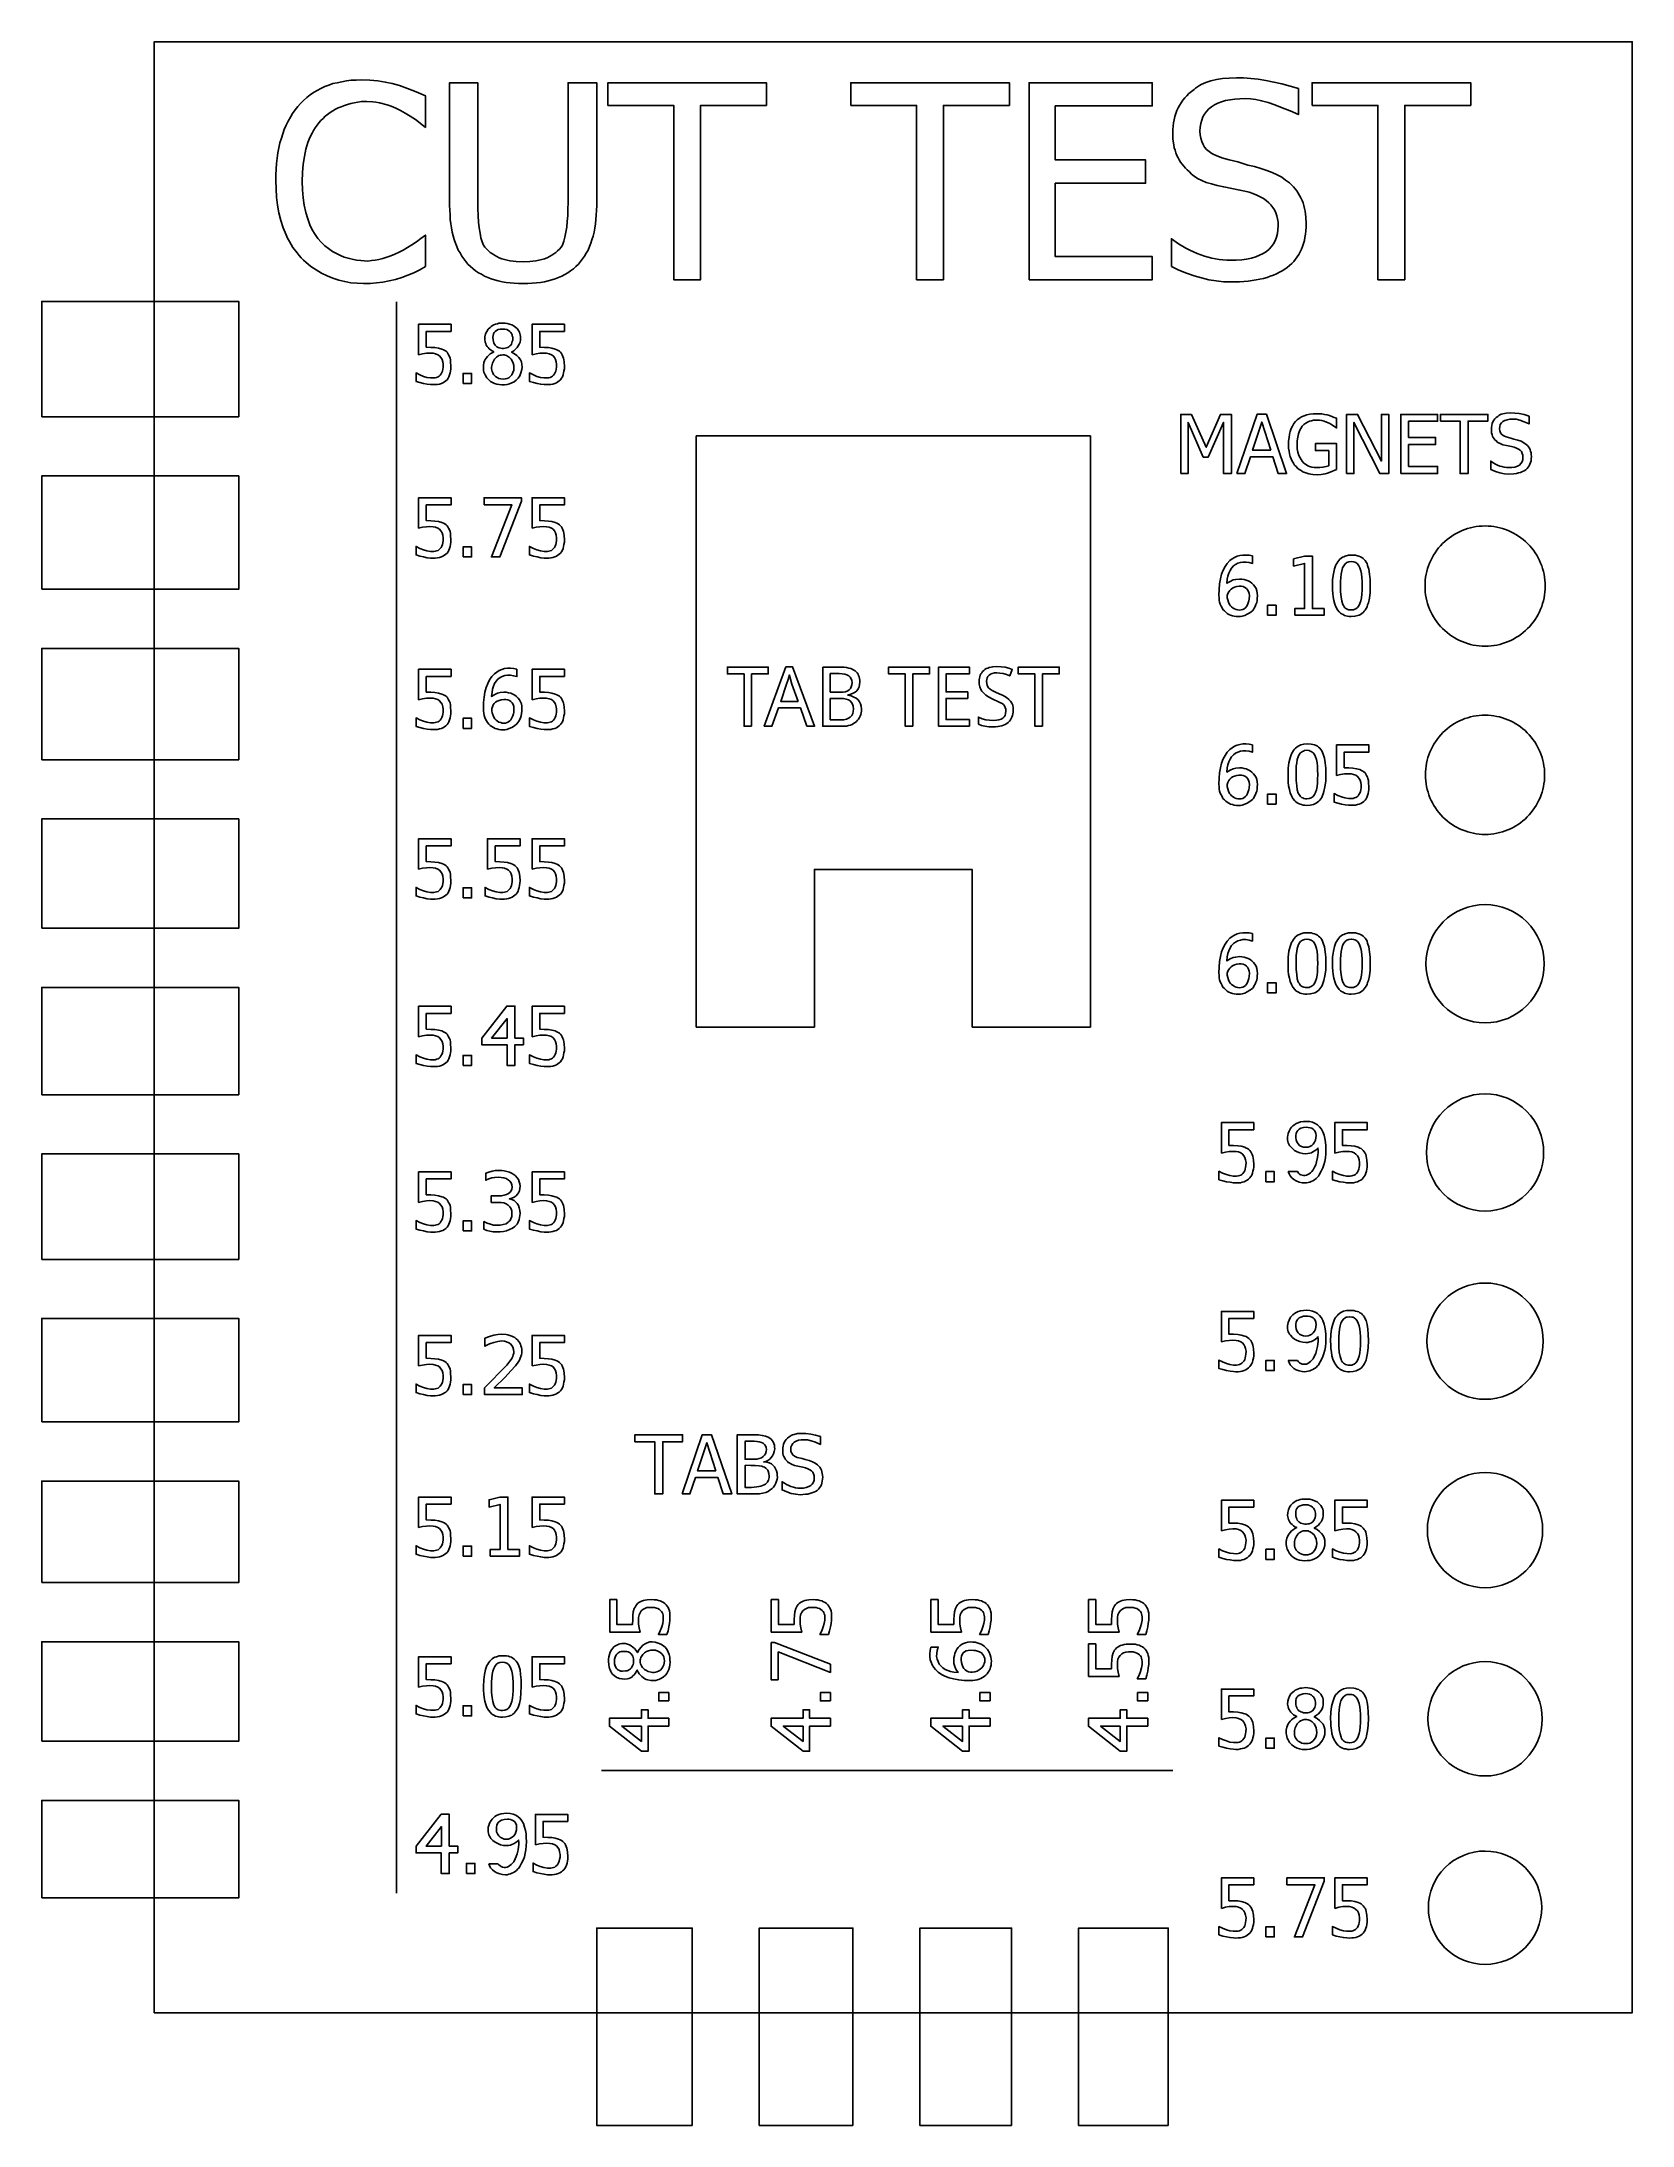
# Model space of a CAD drawing. Extents: x -43 to 38, y -56 to 50.
import ezdxf

# ---------------------------------------------------------------- set-up
doc = ezdxf.new("R2010")
doc.units = 0
doc.layers.get('0').update_dxf_attribs({"linetype": 'CONTINUOUS'})

msp = doc.modelspace()

# ---------------------------------------------------------------- linework, layer by layer
for points in [[(10, -50), (37.5, -50), (37.5, 50), (-37.5, 50), (-37.5, -50)], [(-23.74, 38.6), (-24.03, 38.43), (-24.33, 38.28), (-24.63, 38.15), (-24.94, 38.04), (-25.26, 37.94), (-25.58, 37.86), (-25.9, 37.8), (-26.23, 37.76), (-26.55, 37.73), (-26.88, 37.73), (-27.2, 37.74), (-27.52, 37.77), (-27.83, 37.83), (-28.14, 37.9), (-28.44, 38), (-28.73, 38.12), (-29.02, 38.26), (-29.29, 38.42), (-29.55, 38.6), (-29.8, 38.81), (-29.92, 38.91), (-30.04, 39.03), (-30.15, 39.15), (-30.25, 39.28), (-30.46, 39.56), (-30.64, 39.87), (-30.73, 40.03), (-30.81, 40.2), (-30.96, 40.56), (-31.08, 40.93), (-31.17, 41.32), (-31.24, 41.71), (-31.29, 42.11), (-31.32, 42.53), (-31.33, 42.96), (-31.33, 43.25), (-31.32, 43.54), (-31.29, 43.82), (-31.26, 44.09), (-31.22, 44.36), (-31.18, 44.61), (-31.12, 44.86), (-31.05, 45.1), (-30.98, 45.33), (-30.9, 45.55), (-30.8, 45.76), (-30.7, 45.97), (-30.59, 46.17), (-30.48, 46.36), (-30.35, 46.54), (-30.21, 46.71), (-30.07, 46.87), (-29.92, 47.02), (-29.76, 47.17), (-29.59, 47.3), (-29.42, 47.42), (-29.24, 47.53), (-29.05, 47.63), (-28.85, 47.72), (-28.64, 47.8), (-28.43, 47.87), (-28.21, 47.92), (-27.98, 47.97), (-27.74, 48.01), (-27.5, 48.04), (-27.25, 48.05), (-26.99, 48.06), (-26.56, 48.04), (-26.16, 48.01), (-25.78, 47.95), (-25.42, 47.87), (-25.05, 47.77), (-24.65, 47.63), (-24.21, 47.46), (-23.74, 47.26), (-23.74, 45.65), (-24, 45.86), (-24.25, 46.05), (-24.51, 46.22), (-24.76, 46.37), (-25.01, 46.51), (-25.24, 46.62), (-25.47, 46.72), (-25.68, 46.79), (-26.07, 46.89), (-26.25, 46.93), (-26.41, 46.95), (-26.71, 46.97), (-26.85, 46.97), (-26.98, 46.96), (-27.35, 46.9), (-27.52, 46.86), (-27.69, 46.82), (-27.85, 46.76), (-28.01, 46.7), (-28.16, 46.64), (-28.3, 46.57), (-28.44, 46.49), (-28.57, 46.4), (-28.7, 46.31), (-28.82, 46.22), (-28.93, 46.11), (-29.04, 46), (-29.14, 45.88), (-29.24, 45.76), (-29.33, 45.63), (-29.41, 45.5), (-29.49, 45.35), (-29.57, 45.2), (-29.63, 45.05), (-29.7, 44.89), (-29.75, 44.72), (-29.8, 44.54), (-29.88, 44.17), (-29.94, 43.78), (-29.98, 43.36), (-29.99, 42.91), (-29.98, 42.48), (-29.94, 42.08), (-29.89, 41.7), (-29.81, 41.34), (-29.71, 41.01), (-29.6, 40.71), (-29.48, 40.45), (-29.34, 40.22), (-29.19, 40.01), (-29.03, 39.82), (-28.85, 39.65), (-28.65, 39.5), (-28.45, 39.36), (-28.25, 39.25), (-28.05, 39.15), (-27.86, 39.07), (-27.66, 39.01), (-27.45, 38.96), (-27.24, 38.92), (-27.02, 38.89), (-26.84, 38.88), (-26.66, 38.87), (-26.48, 38.89), (-26.29, 38.91), (-26.1, 38.95), (-25.9, 39), (-25.7, 39.06), (-25.5, 39.13), (-25.29, 39.22), (-25.08, 39.32), (-24.87, 39.43), (-24.65, 39.56), (-24.43, 39.7), (-24.2, 39.85), (-23.98, 40.01), (-23.74, 40.19)], [(-22.51, 41.69), (-22.51, 47.92), (-21.08, 47.92), (-21.08, 41.92), (-21.08, 41.53), (-21.07, 41.17), (-21.04, 40.84), (-21.01, 40.55), (-20.97, 40.29), (-20.92, 40.05), (-20.86, 39.85), (-20.79, 39.68), (-20.72, 39.58), (-20.63, 39.48), (-20.54, 39.39), (-20.45, 39.31), (-20.34, 39.23), (-20.23, 39.16), (-20.12, 39.1), (-20, 39.04), (-19.87, 38.99), (-19.73, 38.95), (-19.59, 38.91), (-19.44, 38.88), (-19.13, 38.84), (-18.78, 38.83), (-18.44, 38.84), (-18.13, 38.88), (-17.98, 38.91), (-17.84, 38.95), (-17.7, 38.99), (-17.57, 39.04), (-17.45, 39.1), (-17.33, 39.16), (-17.23, 39.23), (-17.12, 39.31), (-17.03, 39.39), (-16.94, 39.48), (-16.85, 39.58), (-16.78, 39.68), (-16.71, 39.88), (-16.66, 40.09), (-16.61, 40.33), (-16.57, 40.59), (-16.54, 40.87), (-16.52, 41.18), (-16.51, 41.5), (-16.5, 41.84), (-16.5, 47.92), (-15.05, 47.92), (-15.05, 41.68), (-15.06, 41.44), (-15.07, 41.2), (-15.09, 40.98), (-15.11, 40.76), (-15.14, 40.54), (-15.18, 40.34), (-15.23, 40.14), (-15.29, 39.95), (-15.35, 39.77), (-15.42, 39.6), (-15.49, 39.43), (-15.58, 39.27), (-15.67, 39.12), (-15.77, 38.98), (-15.87, 38.84), (-15.98, 38.72), (-16.1, 38.6), (-16.23, 38.48), (-16.37, 38.38), (-16.51, 38.28), (-16.66, 38.19), (-16.81, 38.11), (-16.98, 38.04), (-17.15, 37.97), (-17.33, 37.92), (-17.51, 37.87), (-17.7, 37.82), (-17.9, 37.79), (-18.11, 37.76), (-18.33, 37.74), (-18.55, 37.73), (-18.78, 37.73), (-19.01, 37.73), (-19.23, 37.74), (-19.44, 37.76), (-19.65, 37.79), (-19.85, 37.82), (-20.05, 37.87), (-20.23, 37.92), (-20.41, 37.97), (-20.58, 38.04), (-20.74, 38.11), (-20.9, 38.2), (-21.05, 38.28), (-21.19, 38.38), (-21.33, 38.49), (-21.46, 38.6), (-21.58, 38.72), (-21.69, 38.85), (-21.79, 38.98), (-21.89, 39.12), (-21.98, 39.28), (-22.07, 39.43), (-22.14, 39.6), (-22.21, 39.77), (-22.28, 39.96), (-22.33, 40.15), (-22.38, 40.34), (-22.42, 40.55), (-22.45, 40.76), (-22.48, 40.98), (-22.49, 41.21), (-22.5, 41.45)], [(-14.48, 46.77), (-14.48, 47.92), (-6.44, 47.92), (-6.44, 46.77), (-9.78, 46.77), (-9.78, 37.92), (-11.14, 37.92), (-11.14, 46.77)], [(-2.16, 46.77), (-2.16, 47.92), (5.89, 47.92), (5.89, 46.77), (2.54, 46.77), (2.54, 37.92), (1.18, 37.92), (1.18, 46.77)], [(6.89, 37.92), (6.89, 47.92), (13.14, 47.92), (13.14, 46.74), (8.22, 46.74), (8.22, 44), (12.8, 44), (12.8, 42.82), (8.22, 42.82), (8.22, 39.1), (13.14, 39.1), (13.14, 37.92)], [(20.56, 47.62), (20.56, 46.3), (20.14, 46.49), (19.74, 46.65), (19.36, 46.79), (19.02, 46.91), (18.69, 47), (18.4, 47.06), (18.12, 47.1), (17.87, 47.11), (17.59, 47.1), (17.33, 47.08), (17.09, 47.05), (16.86, 47.01), (16.66, 46.95), (16.47, 46.88), (16.3, 46.79), (16.14, 46.7), (16.01, 46.59), (15.89, 46.46), (15.79, 46.33), (15.71, 46.18), (15.65, 46.02), (15.6, 45.85), (15.57, 45.66), (15.56, 45.46), (15.57, 45.27), (15.6, 45.1), (15.65, 44.94), (15.72, 44.79), (15.8, 44.65), (15.9, 44.53), (16.03, 44.42), (16.17, 44.32), (16.27, 44.27), (16.38, 44.22), (16.67, 44.11), (17.04, 44.01), (17.48, 43.91), (17.99, 43.73), (18.33, 43.66), (18.65, 43.57), (18.95, 43.47), (19.22, 43.36), (19.48, 43.25), (19.71, 43.12), (19.91, 42.98), (20.1, 42.83), (20.2, 42.74), (20.3, 42.64), (20.39, 42.54), (20.47, 42.43), (20.55, 42.32), (20.62, 42.2), (20.68, 42.08), (20.74, 41.95), (20.79, 41.82), (20.83, 41.68), (20.87, 41.54), (20.9, 41.4), (20.94, 41.09), (20.95, 40.77), (20.95, 40.59), (20.94, 40.41), (20.92, 40.24), (20.89, 40.07), (20.86, 39.91), (20.82, 39.76), (20.77, 39.61), (20.71, 39.47), (20.65, 39.34), (20.58, 39.21), (20.5, 39.08), (20.41, 38.96), (20.32, 38.85), (20.22, 38.74), (20.11, 38.64), (19.99, 38.55), (19.87, 38.46), (19.73, 38.37), (19.6, 38.3), (19.45, 38.22), (19.3, 38.16), (19.13, 38.1), (18.97, 38.04), (18.79, 37.99), (18.41, 37.91), (18.01, 37.85), (17.57, 37.82), (17.11, 37.81), (16.75, 37.82), (16.38, 37.86), (16.01, 37.92), (15.64, 38.01), (15.26, 38.12), (14.88, 38.25), (14.49, 38.41), (14.11, 38.6), (14.11, 40), (14.48, 39.74), (14.85, 39.52), (15.04, 39.42), (15.23, 39.33), (15.42, 39.25), (15.6, 39.18), (15.79, 39.12), (15.98, 39.06), (16.17, 39.02), (16.35, 38.98), (16.54, 38.95), (16.73, 38.93), (16.92, 38.91), (17.11, 38.91), (17.4, 38.92), (17.68, 38.94), (17.93, 38.97), (18.17, 39.02), (18.39, 39.08), (18.59, 39.16), (18.77, 39.25), (18.93, 39.35), (19.07, 39.47), (19.19, 39.6), (19.3, 39.75), (19.38, 39.9), (19.45, 40.08), (19.5, 40.26), (19.52, 40.46), (19.53, 40.68), (19.53, 40.85), (19.5, 41.02), (19.47, 41.17), (19.41, 41.32), (19.34, 41.46), (19.26, 41.59), (19.16, 41.72), (19.05, 41.83), (18.92, 41.94), (18.78, 42.04), (18.62, 42.13), (18.44, 42.22), (18.25, 42.29), (18.05, 42.36), (17.83, 42.42), (17.59, 42.47), (16.77, 42.63), (16.44, 42.7), (16.14, 42.78), (15.88, 42.86), (15.65, 42.96), (15.44, 43.06), (15.27, 43.17), (15.13, 43.28), (15.03, 43.4), (14.92, 43.49), (14.83, 43.58), (14.74, 43.68), (14.66, 43.78), (14.58, 43.89), (14.51, 44), (14.45, 44.11), (14.39, 44.23), (14.34, 44.36), (14.3, 44.49), (14.26, 44.62), (14.23, 44.76), (14.19, 45.05), (14.18, 45.36), (14.18, 45.54), (14.2, 45.71), (14.22, 45.88), (14.25, 46.04), (14.29, 46.2), (14.33, 46.35), (14.39, 46.5), (14.45, 46.64), (14.52, 46.77), (14.6, 46.9), (14.69, 47.03), (14.79, 47.15), (14.89, 47.26), (15, 47.37), (15.13, 47.47), (15.26, 47.57), (15.34, 47.64), (15.43, 47.71), (15.53, 47.77), (15.63, 47.83), (15.86, 47.93), (16.11, 48.02), (16.4, 48.08), (16.71, 48.13), (17.05, 48.15), (17.41, 48.16), (17.77, 48.16), (18.14, 48.13), (18.52, 48.09), (18.91, 48.03), (19.31, 47.95), (19.72, 47.86), (20.13, 47.75)], [(21.25, 46.77), (21.25, 47.92), (29.3, 47.92), (29.3, 46.77), (25.95, 46.77), (25.95, 37.92), (24.59, 37.92), (24.59, 46.77)], [(-43.21, 30.97), (-33.21, 30.97), (-33.21, 36.82), (-43.21, 36.82)], [(-24.09, 34.11), (-24.09, 34.88), (-24.09, 35.66), (-22.44, 35.66), (-22.44, 35.3), (-23.7, 35.3), (-23.7, 34.5), (-23.46, 34.49), (-23.26, 34.48), (-23.07, 34.45), (-22.9, 34.4), (-22.83, 34.37), (-22.76, 34.33), (-22.69, 34.29), (-22.64, 34.24), (-22.6, 34.18), (-22.56, 34.11), (-22.52, 34.03), (-22.49, 33.95), (-22.47, 33.86), (-22.46, 33.75), (-22.45, 33.52), (-22.45, 33.4), (-22.46, 33.29), (-22.48, 33.19), (-22.51, 33.09), (-22.55, 33), (-22.59, 32.92), (-22.64, 32.85), (-22.7, 32.79), (-22.77, 32.74), (-22.85, 32.69), (-22.93, 32.66), (-23.03, 32.63), (-23.13, 32.61), (-23.24, 32.6), (-23.35, 32.6), (-23.48, 32.6), (-23.65, 32.62), (-23.83, 32.66), (-24.02, 32.7), (-24.21, 32.76), (-24.21, 33.19), (-24.02, 33.09), (-23.84, 33.02), (-23.66, 32.97), (-23.48, 32.94), (-23.31, 32.94), (-23.24, 32.95), (-23.17, 32.97), (-23.1, 32.99), (-23.04, 33.03), (-22.99, 33.08), (-22.94, 33.14), (-22.91, 33.21), (-22.87, 33.29), (-22.85, 33.38), (-22.84, 33.49), (-22.84, 33.63), (-22.86, 33.76), (-22.89, 33.88), (-22.95, 33.98), (-23.02, 34.06), (-23.11, 34.12), (-23.22, 34.16), (-23.35, 34.19), (-23.51, 34.2), (-23.68, 34.19), (-23.88, 34.16)], [(-18.85, 33.36), (-18.89, 33.2), (-18.95, 33.05), (-19.03, 32.93), (-19.13, 32.83), (-19.23, 32.75), (-19.35, 32.69), (-19.47, 32.64), (-19.6, 32.61), (-19.73, 32.59), (-19.86, 32.59), (-19.99, 32.6), (-20.12, 32.62), (-20.23, 32.66), (-20.34, 32.7), (-20.43, 32.76), (-20.51, 32.82), (-20.62, 32.95), (-20.71, 33.09), (-20.74, 33.16), (-20.77, 33.24), (-20.79, 33.32), (-20.8, 33.4), (-20.8, 33.57), (-20.77, 33.73), (-20.74, 33.8), (-20.7, 33.88), (-20.65, 33.95), (-20.59, 34.03), (-20.53, 34.09), (-20.45, 34.16), (-20.36, 34.21), (-20.27, 34.26), (-20.35, 34.31), (-20.43, 34.36), (-20.5, 34.41), (-20.56, 34.48), (-20.61, 34.54), (-20.65, 34.61), (-20.68, 34.68), (-20.7, 34.75), (-20.72, 34.89), (-20.72, 35.03), (-20.69, 35.17), (-20.63, 35.29), (-20.56, 35.41), (-20.46, 35.5), (-20.4, 35.55), (-20.33, 35.6), (-20.26, 35.64), (-20.18, 35.67), (-20.09, 35.69), (-20.01, 35.71), (-19.81, 35.72), (-19.7, 35.71), (-19.59, 35.7), (-19.48, 35.67), (-19.35, 35.63), (-19.23, 35.57), (-19.13, 35.49), (-19.09, 35.45), (-19.05, 35.4), (-18.97, 35.27), (-18.95, 35.2), (-18.93, 35.12), (-18.92, 35.04), (-18.91, 34.96), (-18.92, 34.85), (-18.94, 34.75), (-18.98, 34.66), (-19.03, 34.57), (-19.09, 34.48), (-19.17, 34.4), (-19.26, 34.32), (-19.37, 34.25), (-19.22, 34.16), (-19.1, 34.07), (-19, 33.97), (-18.92, 33.86), (-18.87, 33.75), (-18.84, 33.62), (-18.83, 33.49)], [(-19.82, 35.42), (-19.94, 35.41), (-20.05, 35.39), (-20.14, 35.35), (-20.2, 35.3), (-20.25, 35.24), (-20.29, 35.17), (-20.31, 35.09), (-20.32, 35.01), (-20.31, 34.85), (-20.29, 34.78), (-20.27, 34.71), (-20.23, 34.65), (-20.2, 34.6), (-20.16, 34.56), (-20.11, 34.52), (-20.05, 34.49), (-19.99, 34.47), (-19.91, 34.45), (-19.84, 34.44), (-19.77, 34.44), (-19.69, 34.45), (-19.62, 34.47), (-19.55, 34.49), (-19.5, 34.52), (-19.45, 34.57), (-19.41, 34.61), (-19.37, 34.66), (-19.35, 34.72), (-19.33, 34.79), (-19.31, 34.86), (-19.31, 34.92), (-19.31, 35), (-19.33, 35.07), (-19.34, 35.13), (-19.37, 35.2), (-19.41, 35.25), (-19.45, 35.3), (-19.52, 35.35), (-19.61, 35.39), (-19.71, 35.41)], [(-18.33, 34.11), (-18.33, 34.88), (-18.33, 35.66), (-16.69, 35.66), (-16.69, 35.3), (-17.94, 35.3), (-17.94, 34.5), (-17.7, 34.49), (-17.5, 34.48), (-17.32, 34.45), (-17.15, 34.4), (-17.07, 34.37), (-17, 34.33), (-16.94, 34.29), (-16.89, 34.24), (-16.84, 34.18), (-16.8, 34.11), (-16.77, 34.03), (-16.74, 33.95), (-16.72, 33.86), (-16.7, 33.75), (-16.69, 33.52), (-16.69, 33.4), (-16.71, 33.29), (-16.73, 33.19), (-16.75, 33.09), (-16.79, 33), (-16.83, 32.92), (-16.89, 32.85), (-16.95, 32.79), (-17.02, 32.74), (-17.09, 32.69), (-17.18, 32.66), (-17.27, 32.63), (-17.37, 32.61), (-17.48, 32.6), (-17.6, 32.6), (-17.72, 32.6), (-17.89, 32.62), (-18.07, 32.66), (-18.26, 32.7), (-18.46, 32.76), (-18.46, 33.19), (-18.26, 33.09), (-18.08, 33.02), (-17.9, 32.97), (-17.72, 32.94), (-17.55, 32.94), (-17.48, 32.95), (-17.41, 32.97), (-17.35, 32.99), (-17.29, 33.03), (-17.24, 33.08), (-17.19, 33.14), (-17.15, 33.21), (-17.12, 33.29), (-17.1, 33.38), (-17.08, 33.49), (-17.08, 33.63), (-17.1, 33.76), (-17.14, 33.88), (-17.19, 33.98), (-17.26, 34.06), (-17.35, 34.12), (-17.46, 34.16), (-17.59, 34.19), (-17.75, 34.2), (-17.93, 34.19), (-18.12, 34.16)], [(-19.81, 34.11), (-19.88, 34.1), (-19.95, 34.09), (-20.01, 34.07), (-20.08, 34.03), (-20.14, 33.99), (-20.19, 33.94), (-20.24, 33.89), (-20.27, 33.83), (-20.33, 33.69), (-20.37, 33.55), (-20.38, 33.48), (-20.38, 33.4), (-20.37, 33.33), (-20.35, 33.26), (-20.32, 33.19), (-20.29, 33.12), (-20.24, 33.06), (-20.18, 33.01), (-20.1, 32.96), (-20.01, 32.91), (-19.91, 32.89), (-19.8, 32.88), (-19.69, 32.89), (-19.6, 32.91), (-19.51, 32.95), (-19.44, 33.01), (-19.36, 33.1), (-19.3, 33.21), (-19.26, 33.33), (-19.25, 33.45), (-19.25, 33.57), (-19.28, 33.69), (-19.33, 33.8), (-19.39, 33.9), (-19.47, 33.98), (-19.57, 34.05), (-19.63, 34.08), (-19.69, 34.09), (-19.75, 34.11)], [(-21.83, 32.66), (-21.83, 33.17), (-21.4, 33.17), (-21.4, 32.66)], [(14.59, 28.09), (14.59, 31.09), (15.13, 31.09), (15.88, 29.42), (16.6, 31.09), (17.16, 31.09), (17.16, 28.09), (16.76, 28.09), (16.76, 30.68), (15.98, 28.92), (15.73, 28.92), (14.96, 30.68), (14.96, 28.09)], [(17.44, 28.09), (18.47, 31.1), (18.93, 31.1), (19.96, 28.09), (19.53, 28.09), (19.26, 28.93), (18.12, 28.93), (17.84, 28.09)], [(19.15, 29.27), (18.7, 30.7), (18.23, 29.27)], [(22.49, 28.29), (22.17, 28.16), (22.04, 28.11), (21.92, 28.08), (21.71, 28.04), (21.52, 28.03), (21.29, 28.04), (21.08, 28.07), (20.98, 28.1), (20.88, 28.14), (20.78, 28.18), (20.69, 28.24), (20.6, 28.3), (20.51, 28.36), (20.44, 28.44), (20.36, 28.52), (20.3, 28.61), (20.24, 28.71), (20.19, 28.83), (20.14, 28.95), (20.1, 29.09), (20.08, 29.23), (20.06, 29.38), (20.06, 29.54), (20.06, 29.73), (20.08, 29.91), (20.11, 30.08), (20.14, 30.23), (20.19, 30.37), (20.25, 30.5), (20.33, 30.62), (20.41, 30.73), (20.5, 30.82), (20.61, 30.9), (20.72, 30.97), (20.85, 31.02), (20.99, 31.07), (21.14, 31.1), (21.3, 31.12), (21.47, 31.12), (21.61, 31.12), (21.75, 31.11), (21.88, 31.09), (22.01, 31.06), (22.13, 31.03), (22.26, 30.99), (22.37, 30.94), (22.49, 30.89), (22.49, 30.64), (22.49, 30.4), (22.36, 30.5), (22.23, 30.58), (22.11, 30.65), (21.98, 30.7), (21.86, 30.75), (21.74, 30.78), (21.62, 30.8), (21.5, 30.8), (21.32, 30.79), (21.22, 30.77), (21.12, 30.74), (21.02, 30.7), (20.93, 30.65), (20.84, 30.58), (20.75, 30.49), (20.68, 30.38), (20.61, 30.26), (20.56, 30.11), (20.52, 29.94), (20.5, 29.74), (20.49, 29.52), (20.5, 29.34), (20.53, 29.17), (20.58, 29.01), (20.64, 28.89), (20.75, 28.72), (20.84, 28.62), (20.91, 28.56), (21.03, 28.48), (21.12, 28.44), (21.23, 28.41), (21.36, 28.39), (21.48, 28.39), (21.65, 28.39), (21.8, 28.41), (21.96, 28.44), (22.1, 28.48), (22.1, 28.87), (22.1, 29.25), (21.76, 29.25), (21.42, 29.25), (21.42, 29.43), (21.42, 29.61), (21.95, 29.61), (22.49, 29.61), (22.49, 28.95)], [(23, 28.09), (23, 31.09), (23.56, 31.09), (24.77, 28.72), (24.77, 31.09), (25.14, 31.09), (25.14, 28.09), (24.69, 28.09), (23.37, 30.68), (23.37, 28.09)], [(25.75, 28.09), (25.75, 31.09), (27.62, 31.09), (27.62, 30.74), (26.15, 30.74), (26.15, 29.92), (27.52, 29.92), (27.52, 29.56), (26.15, 29.56), (26.15, 28.45), (27.62, 28.45), (27.62, 28.09)], [(27.76, 30.75), (27.76, 31.09), (30.17, 31.09), (30.17, 30.75), (29.17, 30.75), (29.17, 28.09), (28.76, 28.09), (28.76, 30.75)], [(32.26, 31), (32.26, 30.61), (32.01, 30.71), (31.8, 30.79), (31.61, 30.84), (31.45, 30.85), (31.29, 30.84), (31.15, 30.82), (31.03, 30.78), (30.93, 30.73), (30.86, 30.66), (30.8, 30.57), (30.77, 30.47), (30.76, 30.36), (30.77, 30.25), (30.81, 30.16), (30.86, 30.08), (30.94, 30.02), (31.01, 29.98), (31.09, 29.95), (31.33, 29.89), (31.49, 29.84), (31.69, 29.79), (31.86, 29.73), (32, 29.65), (32.12, 29.57), (32.18, 29.51), (32.23, 29.45), (32.28, 29.38), (32.31, 29.3), (32.34, 29.22), (32.36, 29.14), (32.37, 29.05), (32.38, 28.95), (32.37, 28.84), (32.36, 28.74), (32.34, 28.65), (32.3, 28.56), (32.26, 28.48), (32.21, 28.41), (32.16, 28.34), (32.09, 28.28), (32.01, 28.23), (31.93, 28.19), (31.83, 28.15), (31.73, 28.12), (31.62, 28.09), (31.49, 28.07), (31.22, 28.06), (31.01, 28.08), (30.78, 28.12), (30.55, 28.19), (30.32, 28.3), (30.32, 28.72), (30.44, 28.64), (30.55, 28.57), (30.66, 28.52), (30.77, 28.47), (30.88, 28.44), (31, 28.41), (31.11, 28.4), (31.22, 28.39), (31.39, 28.4), (31.54, 28.42), (31.67, 28.47), (31.77, 28.52), (31.85, 28.6), (31.91, 28.69), (31.94, 28.8), (31.95, 28.92), (31.94, 29.02), (31.91, 29.11), (31.87, 29.2), (31.81, 29.27), (31.72, 29.33), (31.62, 29.38), (31.51, 29.43), (31.37, 29.46), (31.12, 29.51), (30.93, 29.55), (30.79, 29.61), (30.67, 29.67), (30.63, 29.7), (30.6, 29.74), (30.54, 29.79), (30.49, 29.85), (30.44, 29.92), (30.41, 29.99), (30.38, 30.06), (30.36, 30.15), (30.35, 30.23), (30.35, 30.33), (30.35, 30.43), (30.37, 30.53), (30.39, 30.62), (30.43, 30.71), (30.47, 30.79), (30.53, 30.86), (30.59, 30.93), (30.67, 30.99), (30.72, 31.03), (30.78, 31.07), (30.85, 31.1), (30.93, 31.12), (31.1, 31.16), (31.31, 31.17), (31.53, 31.16), (31.76, 31.13), (32.01, 31.08)], [(-43.21, 22.22), (-33.21, 22.22), (-33.21, 27.97), (-43.21, 27.97)], [(-24.09, 25.31), (-24.09, 26.08), (-24.09, 26.86), (-22.44, 26.86), (-22.44, 26.5), (-23.7, 26.5), (-23.7, 25.7), (-23.46, 25.69), (-23.26, 25.68), (-23.07, 25.65), (-22.9, 25.6), (-22.83, 25.57), (-22.76, 25.53), (-22.69, 25.49), (-22.64, 25.44), (-22.6, 25.38), (-22.56, 25.31), (-22.52, 25.23), (-22.49, 25.15), (-22.47, 25.06), (-22.46, 24.95), (-22.45, 24.72), (-22.45, 24.6), (-22.46, 24.49), (-22.48, 24.39), (-22.51, 24.29), (-22.55, 24.2), (-22.59, 24.12), (-22.64, 24.05), (-22.7, 23.99), (-22.77, 23.94), (-22.85, 23.89), (-22.93, 23.86), (-23.03, 23.83), (-23.13, 23.81), (-23.24, 23.8), (-23.35, 23.8), (-23.48, 23.8), (-23.65, 23.82), (-23.83, 23.86), (-24.02, 23.9), (-24.21, 23.96), (-24.21, 24.39), (-24.02, 24.29), (-23.84, 24.22), (-23.66, 24.17), (-23.48, 24.14), (-23.31, 24.14), (-23.24, 24.15), (-23.17, 24.17), (-23.1, 24.19), (-23.04, 24.23), (-22.99, 24.28), (-22.94, 24.34), (-22.91, 24.41), (-22.87, 24.49), (-22.85, 24.58), (-22.84, 24.69), (-22.84, 24.83), (-22.86, 24.96), (-22.89, 25.08), (-22.95, 25.18), (-23.02, 25.26), (-23.11, 25.32), (-23.22, 25.36), (-23.35, 25.39), (-23.51, 25.4), (-23.68, 25.39), (-23.88, 25.36)], [(-20.76, 26.5), (-20.76, 26.86), (-18.87, 26.86), (-18.87, 26.69), (-19.96, 23.86), (-20.39, 23.86), (-19.35, 26.5)], [(-18.33, 25.31), (-18.33, 26.08), (-18.33, 26.86), (-16.69, 26.86), (-16.69, 26.5), (-17.94, 26.5), (-17.94, 25.7), (-17.7, 25.69), (-17.5, 25.68), (-17.32, 25.65), (-17.15, 25.6), (-17.07, 25.57), (-17, 25.53), (-16.94, 25.49), (-16.89, 25.44), (-16.84, 25.38), (-16.8, 25.31), (-16.77, 25.23), (-16.74, 25.15), (-16.72, 25.06), (-16.7, 24.95), (-16.69, 24.72), (-16.69, 24.6), (-16.71, 24.49), (-16.73, 24.39), (-16.75, 24.29), (-16.79, 24.2), (-16.83, 24.12), (-16.89, 24.05), (-16.95, 23.99), (-17.02, 23.94), (-17.09, 23.89), (-17.18, 23.86), (-17.27, 23.83), (-17.37, 23.81), (-17.48, 23.8), (-17.6, 23.8), (-17.72, 23.8), (-17.89, 23.82), (-18.07, 23.86), (-18.26, 23.9), (-18.46, 23.96), (-18.46, 24.39), (-18.26, 24.29), (-18.08, 24.22), (-17.9, 24.17), (-17.72, 24.14), (-17.55, 24.14), (-17.48, 24.15), (-17.41, 24.17), (-17.35, 24.19), (-17.29, 24.23), (-17.24, 24.28), (-17.19, 24.34), (-17.15, 24.41), (-17.12, 24.49), (-17.1, 24.58), (-17.08, 24.69), (-17.08, 24.83), (-17.1, 24.96), (-17.14, 25.08), (-17.19, 25.18), (-17.26, 25.26), (-17.35, 25.32), (-17.46, 25.36), (-17.59, 25.39), (-17.75, 25.4), (-17.93, 25.39), (-18.12, 25.36)], [(-21.83, 23.86), (-21.83, 24.37), (-21.4, 24.37), (-21.4, 23.86)], [(18.22, 23.91), (18.22, 23.53), (18.05, 23.57), (17.89, 23.6), (17.74, 23.6), (17.61, 23.58), (17.48, 23.54), (17.36, 23.48), (17.26, 23.4), (17.17, 23.29), (17.09, 23.17), (17.03, 23.04), (16.98, 22.89), (16.95, 22.73), (16.93, 22.52), (17.1, 22.62), (17.24, 22.69), (17.38, 22.72), (17.56, 22.73), (17.68, 22.73), (17.8, 22.71), (17.91, 22.68), (18.01, 22.64), (18.11, 22.59), (18.2, 22.52), (18.28, 22.44), (18.35, 22.35), (18.41, 22.25), (18.45, 22.14), (18.47, 22.02), (18.48, 21.89), (18.47, 21.77), (18.46, 21.65), (18.44, 21.54), (18.4, 21.44), (18.36, 21.35), (18.32, 21.26), (18.27, 21.19), (18.22, 21.13), (18.1, 21.03), (17.96, 20.95), (17.83, 20.89), (17.71, 20.85), (17.61, 20.83), (17.52, 20.83), (17.41, 20.83), (17.3, 20.85), (17.21, 20.87), (17.11, 20.9), (17.03, 20.94), (16.94, 20.99), (16.87, 21.05), (16.8, 21.12), (16.73, 21.19), (16.68, 21.27), (16.63, 21.36), (16.59, 21.46), (16.56, 21.56), (16.54, 21.67), (16.53, 21.78), (16.52, 21.91), (16.53, 22.21), (16.56, 22.49), (16.6, 22.74), (16.66, 22.98), (16.74, 23.18), (16.84, 23.37), (16.95, 23.53), (17.08, 23.67), (17.2, 23.76), (17.32, 23.83), (17.45, 23.89), (17.59, 23.93), (17.73, 23.95), (17.89, 23.95), (18.05, 23.94)], [(20.37, 20.9), (20.37, 21.24), (20.87, 21.24), (20.87, 23.53), (20.31, 23.39), (20.31, 23.76), (20.87, 23.9), (21.27, 23.9), (21.27, 21.24), (21.86, 21.24), (21.86, 20.9)], [(23.26, 23.95), (23.46, 23.94), (23.55, 23.92), (23.63, 23.9), (23.7, 23.87), (23.77, 23.83), (23.84, 23.78), (23.89, 23.73), (23.95, 23.67), (23.99, 23.6), (24.04, 23.52), (24.07, 23.43), (24.13, 23.23), (24.17, 22.99), (24.19, 22.72), (24.2, 22.4), (24.19, 22.06), (24.16, 21.77), (24.11, 21.53), (24.07, 21.42), (24.04, 21.33), (24, 21.24), (23.95, 21.16), (23.9, 21.1), (23.84, 21.04), (23.78, 20.99), (23.71, 20.94), (23.64, 20.91), (23.57, 20.88), (23.42, 20.85), (23.24, 20.83), (23.14, 20.84), (23.05, 20.85), (22.97, 20.87), (22.89, 20.89), (22.82, 20.93), (22.75, 20.97), (22.69, 21.01), (22.63, 21.07), (22.54, 21.18), (22.46, 21.32), (22.4, 21.47), (22.35, 21.64), (22.32, 21.83), (22.3, 22), (22.28, 22.19), (22.28, 22.39), (22.29, 22.72), (22.33, 23), (22.38, 23.25), (22.42, 23.35), (22.46, 23.45), (22.5, 23.53), (22.55, 23.61), (22.61, 23.68), (22.66, 23.74), (22.73, 23.79), (22.79, 23.84), (22.86, 23.87), (22.93, 23.9), (23.09, 23.94)], [(23.79, 22.4), (23.79, 22.62), (23.77, 22.82), (23.75, 23), (23.72, 23.16), (23.68, 23.3), (23.62, 23.41), (23.55, 23.5), (23.47, 23.57), (23.42, 23.59), (23.36, 23.61), (23.24, 23.62), (23.12, 23.61), (23.06, 23.59), (23.01, 23.57), (22.93, 23.5), (22.86, 23.41), (22.8, 23.3), (22.76, 23.16), (22.73, 22.99), (22.71, 22.82), (22.69, 22.62), (22.69, 22.39), (22.7, 22.09), (22.72, 21.83), (22.76, 21.62), (22.81, 21.45), (22.84, 21.39), (22.88, 21.33), (22.92, 21.28), (22.97, 21.24), (23.03, 21.21), (23.09, 21.18), (23.16, 21.17), (23.24, 21.17), (23.36, 21.18), (23.42, 21.2), (23.47, 21.22), (23.55, 21.29), (23.62, 21.38), (23.68, 21.49), (23.72, 21.63), (23.75, 21.79), (23.77, 21.97), (23.79, 22.17)], [(17.06, 21.44), (17.11, 21.37), (17.17, 21.32), (17.24, 21.26), (17.31, 21.22), (17.39, 21.19), (17.48, 21.17), (17.56, 21.16), (17.65, 21.17), (17.73, 21.19), (17.8, 21.23), (17.87, 21.28), (17.92, 21.34), (17.97, 21.43), (18.01, 21.53), (18.04, 21.63), (18.06, 21.72), (18.07, 21.9), (18.06, 22.01), (18.03, 22.11), (17.98, 22.19), (17.92, 22.26), (17.84, 22.31), (17.76, 22.35), (17.66, 22.37), (17.55, 22.37), (17.43, 22.35), (17.32, 22.32), (17.22, 22.28), (17.14, 22.23), (17.07, 22.16), (17.02, 22.09), (16.98, 22), (16.95, 21.9), (16.95, 21.79), (16.97, 21.68), (17.01, 21.56)], [(18.99, 20.9), (18.99, 21.41), (19.42, 21.41), (19.42, 20.9)], [(-43.21, 13.57), (-33.21, 13.57), (-33.21, 19.22), (-43.21, 19.22)], [(-24.09, 16.61), (-24.09, 17.38), (-24.09, 18.16), (-22.44, 18.16), (-22.44, 17.8), (-23.7, 17.8), (-23.7, 17), (-23.46, 16.99), (-23.26, 16.98), (-23.07, 16.95), (-22.9, 16.9), (-22.83, 16.87), (-22.76, 16.83), (-22.69, 16.79), (-22.64, 16.74), (-22.6, 16.68), (-22.56, 16.61), (-22.52, 16.53), (-22.49, 16.45), (-22.47, 16.36), (-22.46, 16.25), (-22.45, 16.02), (-22.45, 15.9), (-22.46, 15.79), (-22.48, 15.69), (-22.51, 15.59), (-22.55, 15.5), (-22.59, 15.42), (-22.64, 15.35), (-22.7, 15.29), (-22.77, 15.24), (-22.85, 15.19), (-22.93, 15.16), (-23.03, 15.13), (-23.13, 15.11), (-23.24, 15.1), (-23.35, 15.1), (-23.48, 15.1), (-23.65, 15.12), (-23.83, 15.16), (-24.02, 15.2), (-24.21, 15.26), (-24.21, 15.69), (-24.02, 15.59), (-23.84, 15.52), (-23.66, 15.47), (-23.48, 15.44), (-23.31, 15.44), (-23.24, 15.45), (-23.17, 15.47), (-23.1, 15.49), (-23.04, 15.53), (-22.99, 15.58), (-22.94, 15.64), (-22.91, 15.71), (-22.87, 15.79), (-22.85, 15.88), (-22.84, 15.99), (-22.84, 16.13), (-22.86, 16.26), (-22.89, 16.38), (-22.95, 16.48), (-23.02, 16.56), (-23.11, 16.62), (-23.22, 16.66), (-23.35, 16.69), (-23.51, 16.7), (-23.68, 16.69), (-23.88, 16.66)], [(-19.1, 18.17), (-19.1, 17.79), (-19.27, 17.83), (-19.43, 17.86), (-19.57, 17.86), (-19.71, 17.84), (-19.84, 17.8), (-19.95, 17.74), (-20.06, 17.66), (-20.15, 17.55), (-20.23, 17.44), (-20.29, 17.3), (-20.33, 17.15), (-20.36, 16.99), (-20.39, 16.78), (-20.22, 16.88), (-20.08, 16.95), (-19.94, 16.98), (-19.76, 16.99), (-19.64, 16.99), (-19.52, 16.97), (-19.41, 16.94), (-19.3, 16.9), (-19.21, 16.85), (-19.12, 16.78), (-19.04, 16.7), (-18.97, 16.61), (-18.91, 16.51), (-18.87, 16.4), (-18.85, 16.28), (-18.84, 16.15), (-18.84, 16.03), (-18.86, 15.91), (-18.88, 15.8), (-18.91, 15.7), (-18.95, 15.61), (-19, 15.53), (-19.05, 15.45), (-19.1, 15.39), (-19.22, 15.29), (-19.36, 15.21), (-19.49, 15.15), (-19.61, 15.11), (-19.71, 15.09), (-19.8, 15.09), (-19.91, 15.09), (-20.01, 15.11), (-20.11, 15.13), (-20.2, 15.16), (-20.29, 15.2), (-20.37, 15.25), (-20.45, 15.31), (-20.52, 15.38), (-20.59, 15.45), (-20.64, 15.54), (-20.69, 15.62), (-20.73, 15.72), (-20.76, 15.82), (-20.78, 15.93), (-20.79, 16.04), (-20.8, 16.17), (-20.79, 16.47), (-20.76, 16.75), (-20.72, 17), (-20.66, 17.24), (-20.58, 17.44), (-20.48, 17.63), (-20.37, 17.79), (-20.24, 17.93), (-20.12, 18.02), (-20, 18.09), (-19.87, 18.15), (-19.73, 18.19), (-19.58, 18.21), (-19.43, 18.21), (-19.27, 18.2)], [(-18.33, 16.61), (-18.33, 17.38), (-18.33, 18.16), (-16.69, 18.16), (-16.69, 17.8), (-17.94, 17.8), (-17.94, 17), (-17.7, 16.99), (-17.5, 16.98), (-17.32, 16.95), (-17.15, 16.9), (-17.07, 16.87), (-17, 16.83), (-16.94, 16.79), (-16.89, 16.74), (-16.84, 16.68), (-16.8, 16.61), (-16.77, 16.53), (-16.74, 16.45), (-16.72, 16.36), (-16.7, 16.25), (-16.69, 16.02), (-16.69, 15.9), (-16.71, 15.79), (-16.73, 15.69), (-16.75, 15.59), (-16.79, 15.5), (-16.83, 15.42), (-16.89, 15.35), (-16.95, 15.29), (-17.02, 15.24), (-17.09, 15.19), (-17.18, 15.16), (-17.27, 15.13), (-17.37, 15.11), (-17.48, 15.1), (-17.6, 15.1), (-17.72, 15.1), (-17.89, 15.12), (-18.07, 15.16), (-18.26, 15.2), (-18.46, 15.26), (-18.46, 15.69), (-18.26, 15.59), (-18.08, 15.52), (-17.9, 15.47), (-17.72, 15.44), (-17.55, 15.44), (-17.48, 15.45), (-17.41, 15.47), (-17.35, 15.49), (-17.29, 15.53), (-17.24, 15.58), (-17.19, 15.64), (-17.15, 15.71), (-17.12, 15.79), (-17.1, 15.88), (-17.08, 15.99), (-17.08, 16.13), (-17.1, 16.26), (-17.14, 16.38), (-17.19, 16.48), (-17.26, 16.56), (-17.35, 16.62), (-17.46, 16.66), (-17.59, 16.69), (-17.75, 16.7), (-17.93, 16.69), (-18.12, 16.66)], [(-7.19, 15.27), (-7.57, 15.27), (-7.57, 17.92), (-8.42, 17.92), (-8.42, 18.27), (-6.34, 18.27), (-6.34, 17.92), (-7.19, 17.92)], [(-4.39, 15.27), (-4.71, 16.2), (-5.83, 16.2), (-6.16, 15.27), (-6.55, 15.27), (-5.45, 18.28), (-5.11, 18.28), (-3.99, 15.27)], [(-3.58, 18.27), (-2.76, 18.27), (-2.49, 18.26), (-2.37, 18.24), (-2.26, 18.22), (-2.16, 18.19), (-2.08, 18.16), (-2, 18.12), (-1.93, 18.08), (-1.88, 18.03), (-1.83, 17.97), (-1.79, 17.91), (-1.76, 17.84), (-1.73, 17.77), (-1.71, 17.69), (-1.7, 17.6), (-1.7, 17.51), (-1.71, 17.38), (-1.73, 17.26), (-1.78, 17.16), (-1.85, 17.07), (-1.93, 17), (-2.04, 16.94), (-2.16, 16.89), (-2.3, 16.86), (-2.3, 16.84), (-2.14, 16.81), (-2, 16.75), (-1.88, 16.69), (-1.79, 16.61), (-1.71, 16.51), (-1.66, 16.4), (-1.63, 16.28), (-1.61, 16.14), (-1.62, 16.04), (-1.63, 15.95), (-1.65, 15.86), (-1.68, 15.78), (-1.71, 15.71), (-1.76, 15.63), (-1.81, 15.57), (-1.87, 15.51), (-1.94, 15.45), (-2.01, 15.4), (-2.09, 15.36), (-2.17, 15.33), (-2.27, 15.3), (-2.37, 15.28), (-2.47, 15.27), (-2.58, 15.27), (-3.58, 15.27)], [(0.99, 15.27), (0.61, 15.27), (0.61, 17.92), (-0.24, 17.92), (-0.24, 18.27), (1.84, 18.27), (1.84, 17.92), (0.99, 17.92)], [(3.86, 15.27), (2.3, 15.27), (2.3, 18.27), (3.86, 18.27), (3.86, 17.92), (2.68, 17.92), (2.68, 17.01), (3.78, 17.01), (3.78, 16.68), (2.68, 16.68), (2.68, 15.61), (3.86, 15.61)], [(4.32, 15.37), (4.32, 15.73), (4.51, 15.65), (4.7, 15.6), (4.89, 15.57), (5.07, 15.56), (5.23, 15.57), (5.36, 15.59), (5.47, 15.63), (5.56, 15.68), (5.63, 15.74), (5.67, 15.82), (5.7, 15.92), (5.71, 16.04), (5.71, 16.13), (5.68, 16.22), (5.65, 16.3), (5.6, 16.37), (5.53, 16.42), (5.41, 16.48), (4.99, 16.68), (4.83, 16.76), (4.7, 16.85), (4.59, 16.94), (4.5, 17.04), (4.44, 17.14), (4.39, 17.26), (4.36, 17.4), (4.35, 17.55), (4.36, 17.63), (4.37, 17.71), (4.39, 17.78), (4.41, 17.86), (4.45, 17.92), (4.49, 17.98), (4.53, 18.04), (4.59, 18.1), (4.65, 18.14), (4.72, 18.19), (4.79, 18.22), (4.87, 18.25), (4.96, 18.27), (5.05, 18.29), (5.25, 18.3), (5.47, 18.29), (5.67, 18.26), (5.86, 18.21), (6.04, 18.14), (5.91, 17.82), (5.74, 17.89), (5.57, 17.94), (5.41, 17.96), (5.25, 17.97), (5.13, 17.97), (5.02, 17.94), (4.93, 17.91), (4.86, 17.86), (4.8, 17.8), (4.76, 17.72), (4.74, 17.64), (4.73, 17.55), (4.74, 17.44), (4.76, 17.35), (4.79, 17.27), (4.84, 17.21), (4.91, 17.15), (5.02, 17.08), (5.18, 17), (5.38, 16.92), (5.58, 16.82), (5.74, 16.73), (5.86, 16.63), (5.95, 16.54), (6.01, 16.44), (6.06, 16.33), (6.08, 16.2), (6.09, 16.07), (6.09, 15.98), (6.07, 15.89), (6.05, 15.81), (6.02, 15.73), (5.99, 15.66), (5.94, 15.59), (5.89, 15.52), (5.83, 15.46), (5.76, 15.41), (5.68, 15.36), (5.6, 15.32), (5.51, 15.29), (5.41, 15.27), (5.31, 15.25), (5.19, 15.24), (5.07, 15.23), (4.85, 15.24), (4.65, 15.27), (4.47, 15.31)], [(7.57, 15.27), (7.19, 15.27), (7.19, 17.92), (6.34, 17.92), (6.34, 18.27), (8.42, 18.27), (8.42, 17.92), (7.57, 17.92)], [(-4.83, 16.53), (-5.14, 17.4), (-5.22, 17.66), (-5.27, 17.87), (-5.33, 17.64), (-5.42, 17.4), (-5.71, 16.53)], [(-3.2, 16.99), (-2.7, 16.99), (-2.54, 17), (-2.42, 17.02), (-2.31, 17.06), (-2.23, 17.11), (-2.17, 17.18), (-2.13, 17.27), (-2.1, 17.37), (-2.09, 17.48), (-2.1, 17.59), (-2.13, 17.68), (-2.18, 17.76), (-2.25, 17.82), (-2.35, 17.88), (-2.46, 17.91), (-2.59, 17.93), (-2.75, 17.94), (-3.2, 17.94)], [(-20.25, 15.7), (-20.21, 15.64), (-20.15, 15.58), (-20.08, 15.52), (-20.01, 15.48), (-19.92, 15.45), (-19.84, 15.43), (-19.76, 15.42), (-19.67, 15.43), (-19.59, 15.45), (-19.52, 15.49), (-19.45, 15.54), (-19.4, 15.6), (-19.35, 15.69), (-19.3, 15.79), (-19.27, 15.89), (-19.26, 15.98), (-19.25, 16.16), (-19.26, 16.27), (-19.29, 16.37), (-19.33, 16.45), (-19.4, 16.52), (-19.48, 16.58), (-19.56, 16.61), (-19.66, 16.63), (-19.76, 16.63), (-19.89, 16.61), (-20, 16.58), (-20.1, 16.54), (-20.18, 16.49), (-20.25, 16.42), (-20.3, 16.35), (-20.34, 16.26), (-20.37, 16.16), (-20.37, 16.05), (-20.35, 15.94), (-20.31, 15.82)], [(-3.2, 16.68), (-3.2, 15.6), (-2.66, 15.6), (-2.51, 15.6), (-2.38, 15.63), (-2.27, 15.67), (-2.18, 15.73), (-2.11, 15.81), (-2.06, 15.91), (-2.03, 16.02), (-2.02, 16.15), (-2.03, 16.28), (-2.07, 16.38), (-2.12, 16.47), (-2.19, 16.55), (-2.28, 16.6), (-2.39, 16.64), (-2.53, 16.67), (-2.68, 16.68)], [(-21.83, 15.16), (-21.83, 15.67), (-21.4, 15.67), (-21.4, 15.16)], [(18.22, 14.33), (18.22, 13.95), (18.05, 14), (17.89, 14.02), (17.74, 14.02), (17.61, 14), (17.48, 13.96), (17.36, 13.9), (17.26, 13.82), (17.17, 13.71), (17.09, 13.6), (17.03, 13.46), (16.98, 13.31), (16.95, 13.15), (16.93, 12.94), (17.1, 13.04), (17.24, 13.11), (17.38, 13.14), (17.56, 13.15), (17.68, 13.15), (17.8, 13.13), (17.91, 13.1), (18.01, 13.06), (18.11, 13.01), (18.2, 12.94), (18.28, 12.86), (18.35, 12.77), (18.41, 12.67), (18.45, 12.56), (18.47, 12.44), (18.48, 12.31), (18.47, 12.19), (18.46, 12.07), (18.44, 11.97), (18.4, 11.86), (18.36, 11.77), (18.32, 11.69), (18.27, 11.61), (18.22, 11.55), (18.1, 11.45), (17.96, 11.37), (17.83, 11.31), (17.71, 11.27), (17.61, 11.25), (17.52, 11.25), (17.41, 11.25), (17.3, 11.27), (17.21, 11.29), (17.11, 11.32), (17.03, 11.36), (16.94, 11.41), (16.87, 11.47), (16.8, 11.54), (16.73, 11.61), (16.68, 11.7), (16.63, 11.78), (16.59, 11.88), (16.56, 11.98), (16.54, 12.09), (16.53, 12.2), (16.52, 12.33), (16.53, 12.63), (16.56, 12.91), (16.6, 13.16), (16.66, 13.4), (16.74, 13.61), (16.84, 13.79), (16.95, 13.95), (17.08, 14.09), (17.2, 14.18), (17.32, 14.25), (17.45, 14.31), (17.59, 14.35), (17.73, 14.37), (17.89, 14.37), (18.05, 14.36)], [(21, 14.37), (21.2, 14.36), (21.29, 14.34), (21.37, 14.32), (21.45, 14.29), (21.52, 14.25), (21.58, 14.2), (21.64, 14.15), (21.69, 14.09), (21.74, 14.02), (21.78, 13.94), (21.82, 13.85), (21.88, 13.65), (21.92, 13.41), (21.94, 13.14), (21.95, 12.82), (21.94, 12.48), (21.9, 12.19), (21.85, 11.95), (21.82, 11.84), (21.78, 11.75), (21.74, 11.66), (21.7, 11.59), (21.64, 11.52), (21.59, 11.46), (21.52, 11.41), (21.46, 11.36), (21.39, 11.33), (21.32, 11.3), (21.16, 11.27), (20.99, 11.25), (20.89, 11.26), (20.8, 11.27), (20.72, 11.29), (20.64, 11.31), (20.56, 11.35), (20.49, 11.39), (20.43, 11.43), (20.38, 11.49), (20.28, 11.61), (20.21, 11.74), (20.14, 11.89), (20.1, 12.06), (20.06, 12.25), (20.04, 12.43), (20.03, 12.61), (20.03, 12.81), (20.04, 13.14), (20.07, 13.42), (20.13, 13.67), (20.17, 13.77), (20.2, 13.87), (20.25, 13.95), (20.3, 14.03), (20.35, 14.1), (20.41, 14.16), (20.48, 14.21), (20.54, 14.26), (20.61, 14.29), (20.68, 14.32), (20.83, 14.36)], [(21.54, 12.82), (21.53, 13.04), (21.52, 13.24), (21.5, 13.42), (21.47, 13.58), (21.43, 13.72), (21.37, 13.84), (21.3, 13.92), (21.21, 13.99), (21.16, 14.01), (21.11, 14.03), (20.99, 14.05), (20.87, 14.03), (20.81, 14.01), (20.76, 13.99), (20.67, 13.92), (20.6, 13.83), (20.55, 13.72), (20.5, 13.58), (20.47, 13.42), (20.45, 13.24), (20.44, 13.04), (20.44, 12.81), (20.44, 12.51), (20.47, 12.25), (20.5, 12.04), (20.55, 11.87), (20.59, 11.81), (20.63, 11.75), (20.67, 11.7), (20.72, 11.66), (20.78, 11.63), (20.84, 11.6), (20.91, 11.59), (20.99, 11.59), (21.11, 11.6), (21.16, 11.62), (21.21, 11.64), (21.3, 11.71), (21.37, 11.8), (21.43, 11.91), (21.47, 12.05), (21.5, 12.21), (21.52, 12.39), (21.53, 12.59)], [(22.49, 12.77), (22.49, 13.54), (22.49, 14.32), (24.13, 14.32), (24.13, 13.96), (22.88, 13.96), (22.88, 13.16), (23.12, 13.15), (23.32, 13.14), (23.51, 13.11), (23.67, 13.07), (23.75, 13.03), (23.82, 12.99), (23.88, 12.95), (23.94, 12.9), (23.98, 12.84), (24.02, 12.77), (24.06, 12.69), (24.08, 12.61), (24.11, 12.52), (24.12, 12.41), (24.13, 12.18), (24.13, 12.06), (24.12, 11.95), (24.1, 11.85), (24.07, 11.75), (24.03, 11.66), (23.99, 11.58), (23.94, 11.51), (23.87, 11.45), (23.81, 11.4), (23.73, 11.35), (23.64, 11.32), (23.55, 11.29), (23.45, 11.27), (23.34, 11.26), (23.23, 11.26), (23.1, 11.26), (22.93, 11.28), (22.75, 11.32), (22.56, 11.36), (22.37, 11.42), (22.37, 11.85), (22.56, 11.75), (22.74, 11.68), (22.92, 11.63), (23.1, 11.6), (23.27, 11.6), (23.34, 11.61), (23.41, 11.63), (23.47, 11.65), (23.53, 11.69), (23.59, 11.74), (23.63, 11.8), (23.67, 11.87), (23.7, 11.95), (23.73, 12.04), (23.74, 12.15), (23.74, 12.29), (23.72, 12.42), (23.69, 12.54), (23.63, 12.64), (23.56, 12.72), (23.47, 12.78), (23.36, 12.82), (23.23, 12.85), (23.07, 12.86), (22.89, 12.85), (22.7, 12.82)], [(17.06, 11.86), (17.11, 11.8), (17.17, 11.74), (17.24, 11.68), (17.31, 11.64), (17.39, 11.61), (17.48, 11.59), (17.56, 11.58), (17.65, 11.59), (17.73, 11.61), (17.8, 11.65), (17.87, 11.7), (17.92, 11.76), (17.97, 11.85), (18.01, 11.95), (18.04, 12.05), (18.06, 12.14), (18.07, 12.32), (18.06, 12.43), (18.03, 12.53), (17.98, 12.61), (17.92, 12.68), (17.84, 12.74), (17.76, 12.77), (17.66, 12.79), (17.55, 12.79), (17.43, 12.77), (17.32, 12.74), (17.22, 12.7), (17.14, 12.65), (17.07, 12.58), (17.02, 12.51), (16.98, 12.42), (16.95, 12.32), (16.95, 12.21), (16.97, 12.1), (17.01, 11.98)], [(18.99, 11.32), (18.99, 11.83), (19.42, 11.83), (19.42, 11.32)], [(-43.21, 5.02), (-33.21, 5.02), (-33.21, 10.57), (-43.21, 10.57)], [(-24.09, 8.01), (-24.09, 8.78), (-24.09, 9.56), (-22.44, 9.56), (-22.44, 9.2), (-23.7, 9.2), (-23.7, 8.4), (-23.46, 8.39), (-23.26, 8.38), (-23.07, 8.35), (-22.9, 8.31), (-22.83, 8.27), (-22.76, 8.23), (-22.69, 8.19), (-22.64, 8.14), (-22.6, 8.08), (-22.56, 8.01), (-22.52, 7.93), (-22.49, 7.85), (-22.47, 7.76), (-22.46, 7.65), (-22.45, 7.42), (-22.45, 7.3), (-22.46, 7.19), (-22.48, 7.09), (-22.51, 6.99), (-22.55, 6.9), (-22.59, 6.82), (-22.64, 6.75), (-22.7, 6.69), (-22.77, 6.64), (-22.85, 6.59), (-22.93, 6.56), (-23.03, 6.53), (-23.13, 6.51), (-23.24, 6.5), (-23.35, 6.5), (-23.48, 6.5), (-23.65, 6.52), (-23.83, 6.56), (-24.02, 6.6), (-24.21, 6.66), (-24.21, 7.09), (-24.02, 6.99), (-23.84, 6.92), (-23.66, 6.87), (-23.48, 6.84), (-23.31, 6.84), (-23.24, 6.85), (-23.17, 6.87), (-23.1, 6.89), (-23.04, 6.93), (-22.99, 6.98), (-22.95, 7.04), (-22.91, 7.11), (-22.87, 7.19), (-22.85, 7.28), (-22.84, 7.39), (-22.84, 7.53), (-22.86, 7.66), (-22.89, 7.78), (-22.95, 7.88), (-23.02, 7.96), (-23.11, 8.02), (-23.22, 8.06), (-23.35, 8.09), (-23.51, 8.1), (-23.68, 8.09), (-23.88, 8.06)], [(-20.59, 8.01), (-20.59, 8.78), (-20.59, 9.56), (-18.94, 9.56), (-18.94, 9.2), (-20.2, 9.2), (-20.2, 8.4), (-19.96, 8.39), (-19.75, 8.38), (-19.57, 8.35), (-19.4, 8.31), (-19.32, 8.27), (-19.25, 8.23), (-19.19, 8.19), (-19.14, 8.14), (-19.09, 8.08), (-19.05, 8.01), (-19.02, 7.93), (-18.99, 7.85), (-18.97, 7.76), (-18.95, 7.65), (-18.94, 7.42), (-18.95, 7.3), (-18.96, 7.19), (-18.98, 7.09), (-19.01, 6.99), (-19.04, 6.9), (-19.09, 6.82), (-19.14, 6.75), (-19.2, 6.69), (-19.27, 6.64), (-19.34, 6.59), (-19.43, 6.56), (-19.52, 6.53), (-19.62, 6.51), (-19.73, 6.5), (-19.85, 6.5), (-19.97, 6.5), (-20.15, 6.52), (-20.33, 6.56), (-20.51, 6.6), (-20.71, 6.66), (-20.71, 7.09), (-20.52, 6.99), (-20.33, 6.92), (-20.15, 6.87), (-19.97, 6.84), (-19.81, 6.84), (-19.73, 6.85), (-19.66, 6.87), (-19.6, 6.89), (-19.54, 6.93), (-19.49, 6.98), (-19.44, 7.04), (-19.4, 7.11), (-19.37, 7.19), (-19.35, 7.28), (-19.34, 7.39), (-19.33, 7.53), (-19.35, 7.66), (-19.39, 7.78), (-19.44, 7.88), (-19.52, 7.96), (-19.61, 8.02), (-19.72, 8.06), (-19.84, 8.09), (-20, 8.1), (-20.18, 8.09), (-20.37, 8.06)], [(-18.33, 8.01), (-18.33, 8.78), (-18.33, 9.56), (-16.69, 9.56), (-16.69, 9.2), (-17.94, 9.2), (-17.94, 8.4), (-17.71, 8.39), (-17.5, 8.38), (-17.32, 8.35), (-17.15, 8.31), (-17.07, 8.27), (-17, 8.23), (-16.94, 8.19), (-16.89, 8.14), (-16.84, 8.08), (-16.8, 8.01), (-16.77, 7.93), (-16.74, 7.85), (-16.72, 7.76), (-16.7, 7.65), (-16.69, 7.42), (-16.69, 7.3), (-16.71, 7.19), (-16.73, 7.09), (-16.75, 6.99), (-16.79, 6.9), (-16.83, 6.82), (-16.89, 6.75), (-16.95, 6.69), (-17.02, 6.64), (-17.09, 6.59), (-17.18, 6.56), (-17.27, 6.53), (-17.37, 6.51), (-17.48, 6.5), (-17.6, 6.5), (-17.72, 6.5), (-17.89, 6.52), (-18.07, 6.56), (-18.26, 6.6), (-18.46, 6.66), (-18.46, 7.09), (-18.26, 6.99), (-18.08, 6.92), (-17.9, 6.87), (-17.72, 6.84), (-17.55, 6.84), (-17.48, 6.85), (-17.41, 6.87), (-17.35, 6.89), (-17.29, 6.93), (-17.24, 6.98), (-17.19, 7.04), (-17.15, 7.11), (-17.12, 7.19), (-17.1, 7.28), (-17.08, 7.39), (-17.08, 7.53), (-17.1, 7.66), (-17.14, 7.78), (-17.19, 7.88), (-17.26, 7.96), (-17.35, 8.02), (-17.46, 8.06), (-17.59, 8.09), (-17.75, 8.1), (-17.93, 8.09), (-18.12, 8.06)], [(-21.83, 6.56), (-21.83, 7.07), (-21.4, 7.07), (-21.4, 6.56)], [(18.22, 4.75), (18.22, 4.37), (18.05, 4.42), (17.89, 4.44), (17.74, 4.44), (17.61, 4.42), (17.48, 4.38), (17.36, 4.32), (17.26, 4.24), (17.17, 4.14), (17.09, 4.02), (17.03, 3.88), (16.98, 3.73), (16.95, 3.57), (16.93, 3.36), (17.1, 3.47), (17.24, 3.53), (17.38, 3.56), (17.56, 3.58), (17.68, 3.57), (17.8, 3.55), (17.91, 3.52), (18.01, 3.48), (18.11, 3.43), (18.2, 3.36), (18.28, 3.28), (18.35, 3.19), (18.41, 3.09), (18.45, 2.98), (18.47, 2.86), (18.48, 2.73), (18.47, 2.61), (18.46, 2.5), (18.44, 2.39), (18.4, 2.28), (18.36, 2.19), (18.32, 2.11), (18.27, 2.03), (18.22, 1.97), (18.1, 1.87), (17.96, 1.79), (17.83, 1.73), (17.71, 1.69), (17.61, 1.68), (17.52, 1.67), (17.41, 1.67), (17.3, 1.69), (17.21, 1.71), (17.11, 1.74), (17.03, 1.78), (16.94, 1.83), (16.87, 1.89), (16.8, 1.96), (16.73, 2.03), (16.68, 2.12), (16.63, 2.21), (16.59, 2.3), (16.56, 2.4), (16.54, 2.51), (16.53, 2.63), (16.52, 2.75), (16.53, 3.05), (16.56, 3.33), (16.6, 3.59), (16.66, 3.82), (16.74, 4.03), (16.84, 4.21), (16.95, 4.37), (17.08, 4.51), (17.2, 4.6), (17.32, 4.67), (17.45, 4.73), (17.59, 4.77), (17.73, 4.79), (17.89, 4.79), (18.05, 4.78)], [(21, 4.79), (21.2, 4.78), (21.29, 4.76), (21.37, 4.74), (21.45, 4.71), (21.52, 4.67), (21.58, 4.62), (21.64, 4.57), (21.69, 4.51), (21.74, 4.44), (21.78, 4.36), (21.82, 4.27), (21.88, 4.07), (21.92, 3.83), (21.94, 3.56), (21.95, 3.24), (21.94, 2.9), (21.9, 2.61), (21.85, 2.37), (21.82, 2.26), (21.78, 2.17), (21.74, 2.08), (21.7, 2.01), (21.64, 1.94), (21.59, 1.88), (21.52, 1.83), (21.46, 1.78), (21.39, 1.75), (21.32, 1.72), (21.16, 1.69), (20.99, 1.68), (20.89, 1.68), (20.8, 1.69), (20.72, 1.71), (20.64, 1.73), (20.56, 1.77), (20.49, 1.81), (20.43, 1.85), (20.38, 1.91), (20.28, 2.03), (20.21, 2.16), (20.14, 2.31), (20.1, 2.48), (20.06, 2.67), (20.04, 2.85), (20.03, 3.03), (20.03, 3.23), (20.04, 3.56), (20.07, 3.85), (20.13, 4.09), (20.17, 4.19), (20.2, 4.29), (20.25, 4.37), (20.3, 4.45), (20.35, 4.52), (20.41, 4.58), (20.48, 4.63), (20.54, 4.68), (20.61, 4.71), (20.68, 4.74), (20.83, 4.78)], [(21.54, 3.24), (21.53, 3.47), (21.52, 3.66), (21.5, 3.84), (21.47, 4), (21.43, 4.14), (21.37, 4.26), (21.3, 4.34), (21.21, 4.41), (21.16, 4.43), (21.11, 4.45), (20.99, 4.47), (20.87, 4.45), (20.81, 4.43), (20.76, 4.41), (20.67, 4.34), (20.6, 4.26), (20.55, 4.14), (20.5, 4), (20.47, 3.84), (20.45, 3.66), (20.44, 3.46), (20.44, 3.23), (20.44, 2.93), (20.47, 2.67), (20.5, 2.46), (20.55, 2.29), (20.59, 2.23), (20.63, 2.17), (20.67, 2.12), (20.72, 2.08), (20.78, 2.05), (20.84, 2.03), (20.91, 2.01), (20.99, 2.01), (21.11, 2.02), (21.16, 2.04), (21.21, 2.06), (21.3, 2.13), (21.37, 2.22), (21.43, 2.33), (21.47, 2.47), (21.5, 2.64), (21.52, 2.81), (21.53, 3.01)], [(23.26, 4.79), (23.46, 4.78), (23.55, 4.76), (23.63, 4.74), (23.7, 4.71), (23.77, 4.67), (23.84, 4.62), (23.89, 4.57), (23.95, 4.51), (23.99, 4.44), (24.04, 4.36), (24.07, 4.27), (24.13, 4.07), (24.17, 3.83), (24.19, 3.56), (24.2, 3.24), (24.19, 2.9), (24.16, 2.61), (24.11, 2.37), (24.07, 2.26), (24.04, 2.17), (24, 2.08), (23.95, 2.01), (23.9, 1.94), (23.84, 1.88), (23.78, 1.83), (23.71, 1.78), (23.64, 1.75), (23.57, 1.72), (23.42, 1.69), (23.24, 1.68), (23.14, 1.68), (23.05, 1.69), (22.97, 1.71), (22.89, 1.73), (22.82, 1.77), (22.75, 1.81), (22.69, 1.85), (22.63, 1.91), (22.54, 2.03), (22.46, 2.16), (22.4, 2.31), (22.35, 2.48), (22.32, 2.67), (22.3, 2.85), (22.28, 3.03), (22.28, 3.23), (22.29, 3.56), (22.33, 3.85), (22.38, 4.09), (22.42, 4.19), (22.46, 4.29), (22.5, 4.37), (22.55, 4.45), (22.61, 4.52), (22.66, 4.58), (22.73, 4.63), (22.79, 4.68), (22.86, 4.71), (22.93, 4.74), (23.09, 4.78)], [(23.79, 3.24), (23.79, 3.47), (23.77, 3.66), (23.75, 3.84), (23.72, 4), (23.68, 4.14), (23.62, 4.26), (23.55, 4.34), (23.47, 4.41), (23.42, 4.43), (23.36, 4.45), (23.24, 4.47), (23.12, 4.45), (23.06, 4.43), (23.01, 4.41), (22.93, 4.34), (22.86, 4.26), (22.8, 4.14), (22.76, 4), (22.73, 3.84), (22.71, 3.66), (22.69, 3.46), (22.69, 3.23), (22.7, 2.93), (22.72, 2.67), (22.76, 2.46), (22.81, 2.29), (22.84, 2.23), (22.88, 2.17), (22.92, 2.12), (22.97, 2.08), (23.03, 2.05), (23.09, 2.03), (23.16, 2.01), (23.24, 2.01), (23.36, 2.02), (23.42, 2.04), (23.47, 2.06), (23.55, 2.13), (23.62, 2.22), (23.68, 2.33), (23.72, 2.47), (23.75, 2.64), (23.77, 2.81), (23.79, 3.01)], [(17.06, 2.28), (17.11, 2.22), (17.17, 2.16), (17.24, 2.11), (17.31, 2.06), (17.39, 2.03), (17.48, 2.01), (17.56, 2), (17.65, 2.01), (17.73, 2.03), (17.8, 2.07), (17.87, 2.12), (17.92, 2.18), (17.97, 2.27), (18.01, 2.37), (18.04, 2.47), (18.06, 2.57), (18.07, 2.74), (18.06, 2.85), (18.03, 2.95), (17.98, 3.04), (17.92, 3.1), (17.84, 3.16), (17.76, 3.19), (17.66, 3.21), (17.55, 3.21), (17.43, 3.19), (17.32, 3.16), (17.22, 3.12), (17.14, 3.07), (17.07, 3), (17.02, 2.93), (16.98, 2.84), (16.95, 2.74), (16.95, 2.64), (16.97, 2.52), (17.01, 2.4)], [(18.99, 1.74), (18.99, 2.25), (19.42, 2.25), (19.42, 1.74)], [(-43.21, -3.43), (-33.21, -3.43), (-33.21, 2.02), (-43.21, 2.02)], [(-20.88, -0.55), (-19.61, 1.07), (-19.2, 1.07), (-19.2, -0.55), (-18.77, -0.55), (-18.77, -0.89), (-19.2, -0.89), (-19.2, -1.94), (-19.6, -1.94), (-19.6, -0.89), (-20.88, -0.89)], [(-24.09, -0.49), (-24.09, 0.28), (-24.09, 1.06), (-22.44, 1.06), (-22.44, 0.7), (-23.7, 0.7), (-23.7, -0.1), (-23.46, -0.11), (-23.26, -0.12), (-23.07, -0.15), (-22.9, -0.19), (-22.83, -0.23), (-22.76, -0.27), (-22.69, -0.31), (-22.64, -0.36), (-22.6, -0.42), (-22.56, -0.49), (-22.52, -0.57), (-22.49, -0.65), (-22.47, -0.74), (-22.46, -0.85), (-22.45, -1.08), (-22.45, -1.2), (-22.46, -1.31), (-22.48, -1.41), (-22.51, -1.51), (-22.55, -1.6), (-22.59, -1.68), (-22.64, -1.75), (-22.7, -1.81), (-22.77, -1.86), (-22.85, -1.91), (-22.93, -1.94), (-23.03, -1.97), (-23.13, -1.99), (-23.24, -2), (-23.35, -2), (-23.48, -2), (-23.65, -1.98), (-23.83, -1.94), (-24.02, -1.9), (-24.21, -1.84), (-24.21, -1.41), (-24.02, -1.51), (-23.84, -1.58), (-23.66, -1.63), (-23.48, -1.66), (-23.31, -1.66), (-23.24, -1.65), (-23.17, -1.63), (-23.1, -1.61), (-23.04, -1.57), (-22.99, -1.52), (-22.95, -1.46), (-22.91, -1.39), (-22.87, -1.31), (-22.85, -1.22), (-22.84, -1.11), (-22.84, -0.97), (-22.86, -0.84), (-22.89, -0.72), (-22.95, -0.62), (-23.02, -0.54), (-23.11, -0.48), (-23.22, -0.44), (-23.35, -0.41), (-23.51, -0.4), (-23.68, -0.41), (-23.88, -0.44)], [(-19.6, -0.55), (-19.6, 0.44), (-20.38, -0.55)], [(-18.33, -0.49), (-18.33, 0.28), (-18.33, 1.06), (-16.69, 1.06), (-16.69, 0.7), (-17.94, 0.7), (-17.94, -0.1), (-17.71, -0.11), (-17.5, -0.12), (-17.32, -0.15), (-17.15, -0.19), (-17.07, -0.23), (-17, -0.27), (-16.94, -0.31), (-16.89, -0.36), (-16.84, -0.42), (-16.8, -0.49), (-16.77, -0.57), (-16.74, -0.65), (-16.72, -0.74), (-16.7, -0.85), (-16.69, -1.08), (-16.69, -1.2), (-16.71, -1.31), (-16.73, -1.41), (-16.75, -1.51), (-16.79, -1.6), (-16.83, -1.68), (-16.89, -1.75), (-16.95, -1.81), (-17.02, -1.86), (-17.09, -1.91), (-17.18, -1.94), (-17.27, -1.97), (-17.37, -1.99), (-17.48, -2), (-17.6, -2), (-17.72, -2), (-17.89, -1.98), (-18.07, -1.94), (-18.26, -1.9), (-18.46, -1.84), (-18.46, -1.41), (-18.26, -1.51), (-18.08, -1.58), (-17.9, -1.63), (-17.72, -1.66), (-17.55, -1.66), (-17.48, -1.65), (-17.41, -1.63), (-17.35, -1.61), (-17.29, -1.57), (-17.24, -1.52), (-17.19, -1.46), (-17.15, -1.39), (-17.12, -1.31), (-17.1, -1.22), (-17.08, -1.11), (-17.08, -0.97), (-17.1, -0.84), (-17.14, -0.72), (-17.19, -0.62), (-17.26, -0.54), (-17.35, -0.48), (-17.46, -0.44), (-17.59, -0.41), (-17.75, -0.4), (-17.93, -0.41), (-18.12, -0.44)], [(-21.83, -1.94), (-21.83, -1.43), (-21.4, -1.43), (-21.4, -1.94)], [(16.65, -6.39), (16.65, -5.62), (16.65, -4.84), (18.29, -4.84), (18.29, -5.2), (17.03, -5.2), (17.03, -6), (17.27, -6.01), (17.48, -6.02), (17.66, -6.04), (17.83, -6.09), (17.91, -6.13), (17.98, -6.16), (18.04, -6.21), (18.09, -6.26), (18.14, -6.32), (18.18, -6.39), (18.21, -6.46), (18.24, -6.55), (18.26, -6.64), (18.28, -6.74), (18.29, -6.97), (18.29, -7.1), (18.27, -7.21), (18.25, -7.31), (18.23, -7.41), (18.19, -7.5), (18.14, -7.57), (18.09, -7.64), (18.03, -7.71), (17.96, -7.76), (17.89, -7.8), (17.8, -7.84), (17.71, -7.87), (17.61, -7.89), (17.5, -7.9), (17.38, -7.9), (17.26, -7.9), (17.09, -7.87), (16.91, -7.84), (16.72, -7.8), (16.52, -7.74), (16.52, -7.31), (16.71, -7.4), (16.9, -7.48), (17.08, -7.53), (17.26, -7.56), (17.42, -7.56), (17.5, -7.55), (17.57, -7.53), (17.63, -7.5), (17.69, -7.47), (17.74, -7.42), (17.79, -7.36), (17.83, -7.29), (17.86, -7.21), (17.88, -7.11), (17.89, -7.01), (17.9, -6.86), (17.88, -6.73), (17.84, -6.62), (17.79, -6.52), (17.72, -6.44), (17.63, -6.38), (17.52, -6.33), (17.39, -6.31), (17.23, -6.3), (17.05, -6.31), (16.86, -6.34)], [(20.04, -7.33), (20.51, -7.33), (20.56, -7.4), (20.62, -7.45), (20.68, -7.49), (20.75, -7.51), (20.82, -7.53), (20.89, -7.53), (20.96, -7.51), (21.03, -7.48), (21.11, -7.44), (21.17, -7.39), (21.24, -7.32), (21.3, -7.24), (21.38, -7.1), (21.44, -6.98), (21.48, -6.83), (21.53, -6.62), (21.55, -6.49), (21.56, -6.36), (21.56, -6.24), (21.55, -6.13), (21.5, -6.19), (21.41, -6.26), (21.29, -6.33), (21.22, -6.37), (21.13, -6.4), (21.03, -6.41), (20.93, -6.42), (20.78, -6.41), (20.63, -6.37), (20.49, -6.32), (20.36, -6.25), (20.25, -6.16), (20.15, -6.06), (20.11, -6), (20.07, -5.94), (20.04, -5.87), (20.02, -5.8), (20.01, -5.72), (20, -5.65), (20, -5.57), (20.02, -5.49), (20.04, -5.4), (20.08, -5.28), (20.16, -5.14), (20.21, -5.08), (20.27, -5.01), (20.35, -4.95), (20.44, -4.89), (20.54, -4.85), (20.66, -4.81), (20.81, -4.79), (20.96, -4.78), (21.13, -4.79), (21.28, -4.82), (21.41, -4.88), (21.53, -4.95), (21.63, -5.05), (21.72, -5.17), (21.8, -5.31), (21.86, -5.48), (21.9, -5.64), (21.93, -5.83), (21.95, -6.02), (21.95, -6.23), (21.95, -6.43), (21.93, -6.63), (21.89, -6.81), (21.85, -6.98), (21.79, -7.13), (21.71, -7.31), (21.61, -7.49), (21.57, -7.56), (21.52, -7.61), (21.45, -7.68), (21.37, -7.74), (21.29, -7.79), (21.21, -7.83), (21.13, -7.86), (21.05, -7.88), (20.97, -7.89), (20.89, -7.9), (20.74, -7.89), (20.59, -7.86), (20.45, -7.8), (20.33, -7.73), (20.22, -7.64), (20.14, -7.55), (20.08, -7.44)], [(21.45, -5.5), (21.44, -5.39), (21.41, -5.29), (21.36, -5.22), (21.3, -5.17), (21.23, -5.13), (21.15, -5.1), (21.06, -5.09), (20.98, -5.08), (20.82, -5.09), (20.68, -5.13), (20.59, -5.18), (20.53, -5.24), (20.48, -5.31), (20.45, -5.39), (20.43, -5.49), (20.42, -5.61), (20.44, -5.72), (20.48, -5.82), (20.54, -5.92), (20.62, -6), (20.72, -6.05), (20.82, -6.08), (20.94, -6.09), (21.05, -6.08), (21.14, -6.05), (21.23, -6), (21.31, -5.93), (21.37, -5.84), (21.42, -5.74), (21.44, -5.62)], [(22.4, -6.39), (22.4, -5.62), (22.4, -4.84), (24.05, -4.84), (24.05, -5.2), (22.79, -5.2), (22.79, -6), (23.03, -6.01), (23.24, -6.02), (23.42, -6.04), (23.59, -6.09), (23.67, -6.13), (23.74, -6.16), (23.8, -6.21), (23.85, -6.26), (23.9, -6.32), (23.94, -6.39), (23.97, -6.46), (24, -6.55), (24.02, -6.64), (24.03, -6.74), (24.05, -6.97), (24.04, -7.1), (24.03, -7.21), (24.01, -7.31), (23.98, -7.41), (23.95, -7.5), (23.9, -7.57), (23.85, -7.64), (23.79, -7.71), (23.72, -7.76), (23.64, -7.8), (23.56, -7.84), (23.47, -7.87), (23.36, -7.89), (23.26, -7.9), (23.14, -7.9), (23.01, -7.9), (22.84, -7.87), (22.66, -7.84), (22.47, -7.8), (22.28, -7.74), (22.28, -7.31), (22.47, -7.4), (22.66, -7.48), (22.84, -7.53), (23.01, -7.56), (23.18, -7.56), (23.26, -7.55), (23.32, -7.53), (23.39, -7.5), (23.45, -7.47), (23.5, -7.42), (23.55, -7.36), (23.59, -7.29), (23.62, -7.21), (23.64, -7.11), (23.65, -7.01), (23.65, -6.86), (23.64, -6.73), (23.6, -6.62), (23.55, -6.52), (23.47, -6.44), (23.38, -6.38), (23.27, -6.33), (23.15, -6.31), (22.99, -6.3), (22.81, -6.31), (22.61, -6.34)], [(-43.21, -11.78), (-33.21, -11.78), (-33.21, -6.43), (-43.21, -6.43)], [(-24.09, -8.89), (-24.09, -8.12), (-24.09, -7.34), (-22.44, -7.34), (-22.44, -7.7), (-23.7, -7.7), (-23.7, -8.5), (-23.46, -8.51), (-23.26, -8.52), (-23.07, -8.55), (-22.9, -8.6), (-22.83, -8.63), (-22.76, -8.67), (-22.69, -8.71), (-22.64, -8.76), (-22.6, -8.82), (-22.56, -8.89), (-22.52, -8.97), (-22.49, -9.05), (-22.47, -9.14), (-22.46, -9.25), (-22.45, -9.48), (-22.45, -9.6), (-22.46, -9.71), (-22.48, -9.82), (-22.51, -9.91), (-22.55, -10), (-22.59, -10.08), (-22.64, -10.15), (-22.7, -10.21), (-22.77, -10.26), (-22.85, -10.31), (-22.93, -10.34), (-23.03, -10.37), (-23.13, -10.39), (-23.24, -10.4), (-23.35, -10.4), (-23.48, -10.4), (-23.65, -10.38), (-23.83, -10.34), (-24.02, -10.3), (-24.21, -10.24), (-24.21, -9.81), (-24.02, -9.91), (-23.84, -9.98), (-23.66, -10.03), (-23.48, -10.06), (-23.31, -10.06), (-23.24, -10.05), (-23.17, -10.03), (-23.1, -10.01), (-23.04, -9.97), (-22.99, -9.92), (-22.95, -9.86), (-22.91, -9.79), (-22.87, -9.71), (-22.85, -9.62), (-22.84, -9.51), (-22.84, -9.37), (-22.86, -9.24), (-22.89, -9.12), (-22.95, -9.03), (-23.02, -8.94), (-23.11, -8.88), (-23.22, -8.84), (-23.35, -8.81), (-23.51, -8.8), (-23.68, -8.81), (-23.88, -8.84)], [(-20.02, -7.27), (-19.87, -7.27), (-19.74, -7.29), (-19.61, -7.32), (-19.48, -7.36), (-19.37, -7.41), (-19.26, -7.47), (-19.17, -7.55), (-19.09, -7.64), (-19.02, -7.73), (-18.98, -7.84), (-18.95, -7.95), (-18.94, -8.07), (-18.95, -8.19), (-18.97, -8.3), (-19.01, -8.4), (-19.07, -8.48), (-19.14, -8.56), (-19.24, -8.62), (-19.35, -8.67), (-19.48, -8.71), (-19.35, -8.75), (-19.24, -8.8), (-19.15, -8.87), (-19.08, -8.95), (-19.02, -9.05), (-18.98, -9.17), (-18.95, -9.3), (-18.94, -9.45), (-18.95, -9.56), (-18.96, -9.66), (-18.98, -9.75), (-19.01, -9.84), (-19.05, -9.92), (-19.09, -9.99), (-19.14, -10.05), (-19.2, -10.11), (-19.32, -10.2), (-19.47, -10.27), (-19.63, -10.33), (-19.78, -10.36), (-19.95, -10.38), (-20.12, -10.39), (-20.3, -10.38), (-20.47, -10.35), (-20.62, -10.31), (-20.77, -10.25), (-20.77, -9.86), (-20.6, -9.94), (-20.44, -10), (-20.28, -10.04), (-20.13, -10.05), (-19.95, -10.04), (-19.79, -10.01), (-19.65, -9.97), (-19.54, -9.9), (-19.5, -9.86), (-19.46, -9.82), (-19.42, -9.77), (-19.4, -9.72), (-19.36, -9.6), (-19.35, -9.46), (-19.36, -9.33), (-19.39, -9.21), (-19.45, -9.11), (-19.54, -9.03), (-19.64, -8.97), (-19.76, -8.92), (-19.9, -8.9), (-20.05, -8.89), (-20.4, -8.89), (-20.4, -8.55), (-20.04, -8.55), (-19.88, -8.55), (-19.75, -8.53), (-19.63, -8.49), (-19.53, -8.44), (-19.45, -8.38), (-19.39, -8.31), (-19.35, -8.22), (-19.34, -8.11), (-19.35, -8), (-19.39, -7.9), (-19.45, -7.82), (-19.54, -7.74), (-19.64, -7.68), (-19.76, -7.64), (-19.9, -7.62), (-20.05, -7.61), (-20.22, -7.62), (-20.37, -7.65), (-20.53, -7.7), (-20.68, -7.77), (-20.68, -7.41), (-20.52, -7.35), (-20.36, -7.3), (-20.19, -7.27)], [(-18.33, -8.89), (-18.33, -8.12), (-18.33, -7.34), (-16.69, -7.34), (-16.69, -7.7), (-17.94, -7.7), (-17.94, -8.5), (-17.71, -8.51), (-17.5, -8.52), (-17.32, -8.55), (-17.15, -8.6), (-17.07, -8.63), (-17, -8.67), (-16.94, -8.71), (-16.89, -8.76), (-16.84, -8.82), (-16.8, -8.89), (-16.77, -8.97), (-16.74, -9.05), (-16.72, -9.14), (-16.7, -9.25), (-16.69, -9.48), (-16.69, -9.6), (-16.71, -9.71), (-16.73, -9.82), (-16.75, -9.91), (-16.79, -10), (-16.83, -10.08), (-16.89, -10.15), (-16.95, -10.21), (-17.02, -10.26), (-17.09, -10.31), (-17.18, -10.34), (-17.27, -10.37), (-17.37, -10.39), (-17.48, -10.4), (-17.6, -10.4), (-17.72, -10.4), (-17.89, -10.38), (-18.07, -10.34), (-18.26, -10.3), (-18.46, -10.24), (-18.46, -9.81), (-18.26, -9.91), (-18.08, -9.98), (-17.9, -10.03), (-17.72, -10.06), (-17.55, -10.06), (-17.48, -10.05), (-17.41, -10.03), (-17.35, -10.01), (-17.29, -9.97), (-17.24, -9.92), (-17.19, -9.86), (-17.15, -9.79), (-17.12, -9.71), (-17.1, -9.62), (-17.08, -9.51), (-17.08, -9.37), (-17.1, -9.24), (-17.14, -9.12), (-17.19, -9.03), (-17.26, -8.94), (-17.35, -8.88), (-17.46, -8.84), (-17.59, -8.81), (-17.75, -8.8), (-17.93, -8.81), (-18.12, -8.84)], [(18.91, -7.84), (18.91, -7.33), (19.33, -7.33), (19.33, -7.84)], [(-21.83, -10.34), (-21.83, -9.83), (-21.4, -9.83), (-21.4, -10.34)], [(-43.21, -20.03), (-33.21, -20.03), (-33.21, -14.78), (-43.21, -14.78)], [(16.65, -15.97), (16.65, -15.19), (16.65, -14.42), (18.29, -14.42), (18.29, -14.78), (17.03, -14.78), (17.03, -15.58), (17.27, -15.58), (17.48, -15.6), (17.66, -15.62), (17.83, -15.67), (17.91, -15.7), (17.98, -15.74), (18.04, -15.79), (18.09, -15.84), (18.14, -15.9), (18.18, -15.97), (18.21, -16.04), (18.24, -16.13), (18.26, -16.22), (18.28, -16.32), (18.29, -16.55), (18.29, -16.67), (18.27, -16.79), (18.25, -16.89), (18.23, -16.99), (18.19, -17.07), (18.14, -17.15), (18.09, -17.22), (18.03, -17.29), (17.96, -17.34), (17.89, -17.38), (17.8, -17.42), (17.71, -17.45), (17.61, -17.47), (17.5, -17.48), (17.38, -17.48), (17.26, -17.47), (17.09, -17.45), (16.91, -17.42), (16.72, -17.37), (16.52, -17.32), (16.52, -16.89), (16.71, -16.98), (16.9, -17.06), (17.08, -17.11), (17.26, -17.14), (17.42, -17.14), (17.5, -17.13), (17.57, -17.11), (17.63, -17.08), (17.69, -17.05), (17.74, -17), (17.79, -16.94), (17.83, -16.87), (17.86, -16.78), (17.88, -16.69), (17.89, -16.59), (17.9, -16.44), (17.88, -16.31), (17.84, -16.2), (17.79, -16.1), (17.72, -16.02), (17.63, -15.96), (17.52, -15.91), (17.39, -15.89), (17.23, -15.88), (17.05, -15.89), (16.86, -15.92)], [(20.04, -16.91), (20.51, -16.91), (20.56, -16.98), (20.62, -17.03), (20.68, -17.07), (20.75, -17.09), (20.82, -17.1), (20.89, -17.1), (20.96, -17.09), (21.03, -17.06), (21.11, -17.02), (21.17, -16.97), (21.24, -16.9), (21.3, -16.82), (21.38, -16.68), (21.44, -16.56), (21.48, -16.41), (21.53, -16.2), (21.55, -16.07), (21.56, -15.94), (21.56, -15.82), (21.55, -15.71), (21.5, -15.76), (21.41, -15.84), (21.29, -15.91), (21.22, -15.95), (21.13, -15.97), (21.03, -15.99), (20.93, -16), (20.78, -15.98), (20.63, -15.95), (20.49, -15.9), (20.36, -15.83), (20.25, -15.74), (20.15, -15.63), (20.11, -15.58), (20.07, -15.51), (20.04, -15.45), (20.02, -15.38), (20.01, -15.3), (20, -15.22), (20, -15.15), (20.02, -15.06), (20.04, -14.98), (20.08, -14.86), (20.16, -14.72), (20.21, -14.66), (20.27, -14.59), (20.35, -14.52), (20.44, -14.47), (20.54, -14.43), (20.66, -14.39), (20.81, -14.37), (20.96, -14.36), (21.13, -14.37), (21.28, -14.4), (21.41, -14.46), (21.53, -14.53), (21.63, -14.63), (21.72, -14.75), (21.8, -14.89), (21.86, -15.06), (21.9, -15.22), (21.93, -15.4), (21.95, -15.6), (21.95, -15.81), (21.95, -16.01), (21.93, -16.21), (21.89, -16.39), (21.85, -16.56), (21.79, -16.71), (21.71, -16.89), (21.61, -17.07), (21.57, -17.14), (21.52, -17.19), (21.45, -17.26), (21.37, -17.32), (21.29, -17.37), (21.21, -17.41), (21.13, -17.44), (21.05, -17.46), (20.97, -17.47), (20.89, -17.48), (20.74, -17.47), (20.59, -17.43), (20.45, -17.38), (20.33, -17.31), (20.22, -17.22), (20.14, -17.13), (20.08, -17.02)], [(21.45, -15.08), (21.44, -14.97), (21.41, -14.87), (21.36, -14.8), (21.3, -14.75), (21.23, -14.71), (21.15, -14.68), (21.06, -14.67), (20.98, -14.66), (20.82, -14.67), (20.68, -14.71), (20.59, -14.75), (20.53, -14.81), (20.48, -14.89), (20.45, -14.97), (20.43, -15.07), (20.42, -15.19), (20.44, -15.3), (20.48, -15.4), (20.54, -15.5), (20.62, -15.57), (20.72, -15.63), (20.82, -15.66), (20.94, -15.67), (21.05, -15.66), (21.14, -15.63), (21.23, -15.58), (21.31, -15.51), (21.37, -15.42), (21.42, -15.32), (21.44, -15.2)], [(23.17, -14.37), (23.37, -14.38), (23.46, -14.4), (23.54, -14.42), (23.62, -14.45), (23.68, -14.49), (23.75, -14.53), (23.81, -14.59), (23.86, -14.65), (23.91, -14.72), (23.95, -14.8), (23.99, -14.89), (24.04, -15.09), (24.08, -15.32), (24.1, -15.6), (24.11, -15.92), (24.1, -16.25), (24.07, -16.54), (24.02, -16.79), (23.99, -16.9), (23.95, -16.99), (23.91, -17.07), (23.86, -17.15), (23.81, -17.22), (23.75, -17.28), (23.69, -17.33), (23.62, -17.37), (23.56, -17.41), (23.49, -17.44), (23.33, -17.47), (23.15, -17.48), (23.06, -17.48), (22.97, -17.47), (22.88, -17.45), (22.8, -17.42), (22.73, -17.39), (22.66, -17.35), (22.6, -17.3), (22.54, -17.25), (22.45, -17.13), (22.37, -17), (22.31, -16.85), (22.26, -16.67), (22.23, -16.49), (22.21, -16.31), (22.2, -16.13), (22.19, -15.92), (22.21, -15.6), (22.24, -15.31), (22.3, -15.07), (22.33, -14.96), (22.37, -14.87), (22.41, -14.78), (22.46, -14.71), (22.52, -14.64), (22.58, -14.58), (22.64, -14.53), (22.71, -14.48), (22.78, -14.44), (22.85, -14.41), (23, -14.38)], [(23.7, -15.92), (23.7, -15.69), (23.69, -15.49), (23.67, -15.32), (23.64, -15.16), (23.59, -15.01), (23.54, -14.9), (23.47, -14.81), (23.38, -14.75), (23.33, -14.72), (23.27, -14.71), (23.15, -14.69), (23.03, -14.71), (22.98, -14.72), (22.93, -14.75), (22.84, -14.81), (22.77, -14.9), (22.71, -15.02), (22.67, -15.16), (22.64, -15.32), (22.62, -15.5), (22.61, -15.7), (22.6, -15.92), (22.61, -16.23), (22.63, -16.49), (22.67, -16.7), (22.72, -16.86), (22.75, -16.93), (22.79, -16.99), (22.84, -17.04), (22.89, -17.08), (22.94, -17.11), (23.01, -17.13), (23.08, -17.15), (23.15, -17.15), (23.27, -17.14), (23.33, -17.12), (23.38, -17.09), (23.47, -17.03), (23.54, -16.94), (23.59, -16.83), (23.64, -16.69), (23.67, -16.52), (23.69, -16.35), (23.7, -16.15)], [(-24.09, -17.19), (-24.09, -16.42), (-24.09, -15.64), (-22.44, -15.64), (-22.44, -16), (-23.7, -16), (-23.7, -16.8), (-23.46, -16.81), (-23.26, -16.82), (-23.07, -16.85), (-22.9, -16.9), (-22.83, -16.93), (-22.76, -16.97), (-22.69, -17.01), (-22.64, -17.06), (-22.6, -17.12), (-22.56, -17.19), (-22.52, -17.27), (-22.49, -17.35), (-22.47, -17.44), (-22.46, -17.55), (-22.45, -17.78), (-22.45, -17.9), (-22.46, -18.01), (-22.48, -18.12), (-22.51, -18.21), (-22.55, -18.3), (-22.59, -18.38), (-22.64, -18.45), (-22.7, -18.51), (-22.77, -18.56), (-22.85, -18.61), (-22.93, -18.64), (-23.03, -18.67), (-23.13, -18.69), (-23.24, -18.7), (-23.35, -18.7), (-23.48, -18.7), (-23.65, -18.68), (-23.83, -18.64), (-24.02, -18.6), (-24.21, -18.54), (-24.21, -18.11), (-24.02, -18.21), (-23.84, -18.28), (-23.66, -18.33), (-23.48, -18.36), (-23.31, -18.36), (-23.24, -18.35), (-23.17, -18.33), (-23.1, -18.31), (-23.04, -18.27), (-22.99, -18.22), (-22.95, -18.16), (-22.91, -18.09), (-22.87, -18.01), (-22.85, -17.92), (-22.84, -17.81), (-22.84, -17.67), (-22.86, -17.54), (-22.89, -17.42), (-22.95, -17.33), (-23.02, -17.24), (-23.11, -17.18), (-23.22, -17.14), (-23.35, -17.11), (-23.51, -17.1), (-23.68, -17.11), (-23.88, -17.14)], [(-19.87, -15.58), (-19.65, -15.6), (-19.55, -15.61), (-19.45, -15.64), (-19.36, -15.67), (-19.28, -15.71), (-19.2, -15.75), (-19.13, -15.81), (-19.06, -15.87), (-19.01, -15.93), (-18.96, -16), (-18.92, -16.08), (-18.89, -16.16), (-18.86, -16.25), (-18.85, -16.34), (-18.85, -16.44), (-18.85, -16.53), (-18.87, -16.62), (-18.89, -16.71), (-18.93, -16.8), (-18.97, -16.9), (-19.03, -16.99), (-19.17, -17.18), (-19.4, -17.44), (-19.7, -17.75), (-20.25, -18.3), (-18.83, -18.3), (-18.83, -18.64), (-20.74, -18.64), (-20.74, -18.3), (-19.61, -17.14), (-19.45, -16.95), (-19.39, -16.86), (-19.34, -16.78), (-19.31, -16.7), (-19.28, -16.62), (-19.26, -16.54), (-19.26, -16.47), (-19.27, -16.35), (-19.3, -16.24), (-19.35, -16.15), (-19.42, -16.07), (-19.51, -16.01), (-19.62, -15.96), (-19.73, -15.93), (-19.86, -15.92), (-19.96, -15.93), (-20.06, -15.94), (-20.27, -15.99), (-20.49, -16.07), (-20.72, -16.19), (-20.72, -15.78), (-20.48, -15.69), (-20.26, -15.63), (-20.06, -15.59)], [(-18.33, -17.19), (-18.33, -16.42), (-18.33, -15.64), (-16.69, -15.64), (-16.69, -16), (-17.94, -16), (-17.94, -16.8), (-17.71, -16.81), (-17.5, -16.82), (-17.32, -16.85), (-17.15, -16.9), (-17.07, -16.93), (-17, -16.97), (-16.94, -17.01), (-16.89, -17.06), (-16.84, -17.12), (-16.8, -17.19), (-16.77, -17.27), (-16.74, -17.35), (-16.72, -17.44), (-16.7, -17.55), (-16.69, -17.78), (-16.69, -17.9), (-16.71, -18.01), (-16.73, -18.12), (-16.75, -18.21), (-16.79, -18.3), (-16.83, -18.38), (-16.89, -18.45), (-16.95, -18.51), (-17.02, -18.56), (-17.09, -18.61), (-17.18, -18.64), (-17.27, -18.67), (-17.37, -18.69), (-17.48, -18.7), (-17.6, -18.7), (-17.72, -18.7), (-17.89, -18.68), (-18.07, -18.64), (-18.26, -18.6), (-18.46, -18.54), (-18.46, -18.11), (-18.26, -18.21), (-18.08, -18.28), (-17.9, -18.33), (-17.72, -18.36), (-17.55, -18.36), (-17.48, -18.35), (-17.41, -18.33), (-17.35, -18.31), (-17.29, -18.27), (-17.24, -18.22), (-17.19, -18.16), (-17.15, -18.09), (-17.12, -18.01), (-17.1, -17.92), (-17.08, -17.81), (-17.08, -17.67), (-17.1, -17.54), (-17.14, -17.42), (-17.19, -17.33), (-17.26, -17.24), (-17.35, -17.18), (-17.46, -17.14), (-17.59, -17.11), (-17.75, -17.1), (-17.93, -17.11), (-18.12, -17.14)], [(18.91, -17.42), (18.91, -16.91), (19.33, -16.91), (19.33, -17.42)], [(-21.83, -18.64), (-21.83, -18.13), (-21.4, -18.13), (-21.4, -18.64)], [(-13.11, -21.03), (-13.11, -20.68), (-10.69, -20.68), (-10.69, -21.03), (-11.7, -21.03), (-11.7, -23.68), (-12.1, -23.68), (-12.1, -21.03)], [(-10.72, -23.68), (-9.69, -20.68), (-9.23, -20.68), (-8.2, -23.68), (-8.63, -23.68), (-8.9, -22.85), (-10.04, -22.85), (-10.32, -23.68)], [(-9.01, -22.51), (-9.46, -21.08), (-9.93, -22.51)], [(-5.88, -22.84), (-5.9, -22.94), (-5.92, -23.04), (-5.96, -23.14), (-6.01, -23.23), (-6.07, -23.33), (-6.14, -23.41), (-6.24, -23.48), (-6.34, -23.55), (-6.47, -23.61), (-6.62, -23.65), (-6.8, -23.68), (-6.99, -23.68), (-7.92, -23.68), (-7.92, -20.68), (-7.04, -20.68), (-6.84, -20.68), (-6.65, -20.71), (-6.49, -20.75), (-6.34, -20.8), (-6.27, -20.85), (-6.2, -20.9), (-6.14, -20.97), (-6.09, -21.04), (-6.06, -21.12), (-6.03, -21.2), (-6.02, -21.3), (-6.01, -21.4), (-6.04, -21.53), (-6.08, -21.65), (-6.13, -21.75), (-6.2, -21.84), (-6.27, -21.92), (-6.36, -21.98), (-6.46, -22.03), (-6.57, -22.06), (-6.42, -22.07), (-6.29, -22.11), (-6.18, -22.16), (-6.09, -22.23), (-6.02, -22.31), (-5.97, -22.41), (-5.93, -22.51), (-5.9, -22.62), (-5.89, -22.73)], [(-7.06, -21.01), (-7.52, -21.01), (-7.52, -21.92), (-7.06, -21.92), (-6.92, -21.91), (-6.8, -21.89), (-6.69, -21.85), (-6.6, -21.79), (-6.53, -21.72), (-6.48, -21.64), (-6.45, -21.53), (-6.44, -21.42), (-6.45, -21.32), (-6.48, -21.24), (-6.53, -21.17), (-6.6, -21.11), (-6.69, -21.07), (-6.8, -21.04), (-6.92, -21.02)], [(-3.7, -20.77), (-3.7, -21.17), (-3.95, -21.06), (-4.16, -20.99), (-4.35, -20.94), (-4.51, -20.93), (-4.67, -20.94), (-4.81, -20.96), (-4.93, -21), (-5.03, -21.05), (-5.1, -21.12), (-5.15, -21.21), (-5.19, -21.31), (-5.2, -21.42), (-5.19, -21.53), (-5.15, -21.62), (-5.1, -21.7), (-5.02, -21.76), (-4.95, -21.8), (-4.87, -21.83), (-4.62, -21.89), (-4.47, -21.94), (-4.27, -21.99), (-4.1, -22.05), (-3.96, -22.12), (-3.84, -22.21), (-3.78, -22.27), (-3.73, -22.33), (-3.68, -22.4), (-3.65, -22.47), (-3.62, -22.56), (-3.6, -22.64), (-3.59, -22.73), (-3.58, -22.83), (-3.59, -22.94), (-3.6, -23.04), (-3.62, -23.13), (-3.65, -23.22), (-3.69, -23.3), (-3.74, -23.37), (-3.8, -23.44), (-3.87, -23.5), (-3.95, -23.55), (-4.03, -23.59), (-4.13, -23.63), (-4.23, -23.66), (-4.34, -23.69), (-4.46, -23.7), (-4.73, -23.72), (-4.95, -23.7), (-5.18, -23.66), (-5.4, -23.58), (-5.64, -23.48), (-5.64, -23.06), (-5.52, -23.14), (-5.41, -23.2), (-5.3, -23.26), (-5.19, -23.31), (-5.07, -23.34), (-4.96, -23.37), (-4.85, -23.38), (-4.73, -23.39), (-4.56, -23.38), (-4.42, -23.35), (-4.29, -23.31), (-4.19, -23.26), (-4.11, -23.18), (-4.05, -23.09), (-4.02, -22.98), (-4.01, -22.86), (-4.02, -22.76), (-4.04, -22.66), (-4.09, -22.58), (-4.15, -22.51), (-4.24, -22.45), (-4.34, -22.4), (-4.45, -22.35), (-4.59, -22.32), (-4.84, -22.27), (-5.02, -22.23), (-5.17, -22.17), (-5.29, -22.11), (-5.33, -22.08), (-5.36, -22.04), (-5.42, -21.99), (-5.47, -21.93), (-5.51, -21.86), (-5.55, -21.79), (-5.58, -21.71), (-5.6, -21.63), (-5.61, -21.55), (-5.61, -21.45), (-5.61, -21.35), (-5.59, -21.25), (-5.57, -21.16), (-5.53, -21.07), (-5.49, -20.99), (-5.43, -20.92), (-5.37, -20.85), (-5.29, -20.79), (-5.24, -20.75), (-5.18, -20.71), (-5.11, -20.68), (-5.03, -20.66), (-4.86, -20.62), (-4.64, -20.61), (-4.43, -20.62), (-4.19, -20.65), (-3.95, -20.7)], [(-43.21, -28.18), (-33.21, -28.18), (-33.21, -23.03), (-43.21, -23.03)], [(-7.52, -22.22), (-7.52, -22.79), (-7.52, -23.35), (-7.2, -23.35), (-6.93, -23.32), (-6.82, -23.31), (-6.72, -23.28), (-6.63, -23.25), (-6.55, -23.22), (-6.49, -23.18), (-6.44, -23.13), (-6.39, -23.08), (-6.36, -23.03), (-6.33, -22.98), (-6.31, -22.92), (-6.3, -22.85), (-6.3, -22.78), (-6.31, -22.64), (-6.34, -22.52), (-6.37, -22.48), (-6.4, -22.44), (-6.46, -22.38), (-6.54, -22.33), (-6.61, -22.31), (-6.67, -22.28), (-6.81, -22.26), (-7, -22.24), (-7.23, -22.23)], [(-24.09, -25.39), (-24.09, -24.62), (-24.09, -23.84), (-22.44, -23.84), (-22.44, -24.2), (-23.7, -24.2), (-23.7, -25), (-23.46, -25.01), (-23.26, -25.02), (-23.07, -25.05), (-22.9, -25.09), (-22.83, -25.13), (-22.76, -25.17), (-22.69, -25.21), (-22.64, -25.26), (-22.6, -25.32), (-22.56, -25.39), (-22.52, -25.47), (-22.49, -25.55), (-22.47, -25.64), (-22.46, -25.75), (-22.45, -25.98), (-22.45, -26.1), (-22.46, -26.21), (-22.48, -26.31), (-22.51, -26.41), (-22.55, -26.5), (-22.59, -26.58), (-22.64, -26.65), (-22.7, -26.71), (-22.77, -26.76), (-22.85, -26.81), (-22.93, -26.84), (-23.03, -26.87), (-23.13, -26.89), (-23.24, -26.9), (-23.35, -26.9), (-23.48, -26.9), (-23.65, -26.88), (-23.83, -26.84), (-24.02, -26.8), (-24.21, -26.74), (-24.21, -26.31), (-24.02, -26.41), (-23.84, -26.48), (-23.66, -26.53), (-23.48, -26.56), (-23.31, -26.56), (-23.24, -26.55), (-23.17, -26.53), (-23.1, -26.51), (-23.04, -26.47), (-22.99, -26.42), (-22.95, -26.36), (-22.91, -26.29), (-22.87, -26.21), (-22.85, -26.12), (-22.84, -26.01), (-22.84, -25.87), (-22.86, -25.74), (-22.89, -25.62), (-22.95, -25.52), (-23.02, -25.44), (-23.11, -25.38), (-23.22, -25.34), (-23.35, -25.31), (-23.51, -25.3), (-23.68, -25.31), (-23.88, -25.34)], [(-20.45, -26.84), (-20.45, -26.5), (-19.95, -26.5), (-19.95, -24.21), (-20.51, -24.35), (-20.51, -23.98), (-19.96, -23.84), (-19.55, -23.84), (-19.55, -26.5), (-18.97, -26.5), (-18.97, -26.84)], [(-18.33, -25.39), (-18.33, -24.62), (-18.33, -23.84), (-16.69, -23.84), (-16.69, -24.2), (-17.94, -24.2), (-17.94, -25), (-17.71, -25.01), (-17.5, -25.02), (-17.32, -25.05), (-17.15, -25.09), (-17.07, -25.13), (-17, -25.17), (-16.94, -25.21), (-16.89, -25.26), (-16.84, -25.32), (-16.8, -25.39), (-16.77, -25.47), (-16.74, -25.55), (-16.72, -25.64), (-16.7, -25.75), (-16.69, -25.98), (-16.69, -26.1), (-16.71, -26.21), (-16.73, -26.31), (-16.75, -26.41), (-16.79, -26.5), (-16.83, -26.58), (-16.89, -26.65), (-16.95, -26.71), (-17.02, -26.76), (-17.09, -26.81), (-17.18, -26.84), (-17.27, -26.87), (-17.37, -26.89), (-17.48, -26.9), (-17.6, -26.9), (-17.72, -26.9), (-17.89, -26.88), (-18.07, -26.84), (-18.26, -26.8), (-18.46, -26.74), (-18.46, -26.31), (-18.26, -26.41), (-18.08, -26.48), (-17.9, -26.53), (-17.72, -26.56), (-17.55, -26.56), (-17.48, -26.55), (-17.41, -26.53), (-17.35, -26.51), (-17.29, -26.47), (-17.24, -26.42), (-17.19, -26.36), (-17.15, -26.29), (-17.12, -26.21), (-17.1, -26.12), (-17.08, -26.01), (-17.08, -25.87), (-17.1, -25.74), (-17.14, -25.62), (-17.19, -25.52), (-17.26, -25.44), (-17.35, -25.38), (-17.46, -25.34), (-17.59, -25.31), (-17.75, -25.3), (-17.93, -25.31), (-18.12, -25.34)], [(16.65, -25.55), (16.65, -24.77), (16.65, -24), (18.29, -24), (18.29, -24.35), (17.03, -24.35), (17.03, -25.16), (17.27, -25.16), (17.48, -25.17), (17.66, -25.2), (17.83, -25.25), (17.91, -25.28), (17.98, -25.32), (18.04, -25.37), (18.09, -25.42), (18.14, -25.48), (18.18, -25.54), (18.21, -25.62), (18.24, -25.7), (18.26, -25.8), (18.28, -25.9), (18.29, -26.13), (18.29, -26.25), (18.27, -26.37), (18.25, -26.47), (18.23, -26.57), (18.19, -26.65), (18.14, -26.73), (18.09, -26.8), (18.03, -26.86), (17.96, -26.92), (17.89, -26.96), (17.8, -27), (17.71, -27.03), (17.61, -27.05), (17.5, -27.06), (17.38, -27.06), (17.26, -27.05), (17.09, -27.03), (16.91, -27), (16.72, -26.95), (16.52, -26.89), (16.52, -26.47), (16.71, -26.56), (16.9, -26.63), (17.08, -26.69), (17.26, -26.71), (17.42, -26.72), (17.5, -26.71), (17.57, -26.69), (17.63, -26.66), (17.69, -26.62), (17.74, -26.57), (17.79, -26.51), (17.83, -26.44), (17.86, -26.36), (17.88, -26.27), (17.89, -26.17), (17.9, -26.02), (17.88, -25.89), (17.84, -25.78), (17.79, -25.68), (17.72, -25.6), (17.63, -25.54), (17.52, -25.49), (17.39, -25.46), (17.23, -25.45), (17.05, -25.47), (16.86, -25.5)], [(21.89, -26.3), (21.85, -26.46), (21.78, -26.6), (21.7, -26.72), (21.61, -26.82), (21.5, -26.9), (21.38, -26.97), (21.26, -27.02), (21.13, -27.05), (21, -27.06), (20.87, -27.07), (20.74, -27.06), (20.62, -27.04), (20.5, -27), (20.4, -26.95), (20.3, -26.9), (20.22, -26.83), (20.11, -26.71), (20.03, -26.57), (19.99, -26.49), (19.97, -26.41), (19.95, -26.33), (19.94, -26.25), (19.94, -26.09), (19.97, -25.93), (20, -25.85), (20.03, -25.78), (20.08, -25.7), (20.14, -25.63), (20.21, -25.56), (20.29, -25.5), (20.37, -25.44), (20.47, -25.39), (20.38, -25.35), (20.3, -25.3), (20.24, -25.24), (20.18, -25.18), (20.12, -25.11), (20.08, -25.05), (20.05, -24.98), (20.03, -24.91), (20.01, -24.77), (20.02, -24.63), (20.05, -24.49), (20.1, -24.36), (20.18, -24.25), (20.27, -24.15), (20.34, -24.1), (20.4, -24.06), (20.48, -24.02), (20.56, -23.99), (20.64, -23.97), (20.73, -23.95), (20.92, -23.94), (21.03, -23.94), (21.14, -23.95), (21.26, -23.98), (21.38, -24.03), (21.5, -24.09), (21.6, -24.16), (21.65, -24.21), (21.69, -24.26), (21.76, -24.38), (21.79, -24.45), (21.81, -24.53), (21.82, -24.61), (21.82, -24.7), (21.82, -24.8), (21.79, -24.9), (21.76, -25), (21.71, -25.09), (21.64, -25.17), (21.57, -25.26), (21.47, -25.33), (21.36, -25.41), (21.51, -25.49), (21.63, -25.59), (21.73, -25.69), (21.81, -25.79), (21.86, -25.91), (21.9, -26.03), (21.9, -26.16)], [(20.91, -24.23), (20.79, -24.24), (20.69, -24.27), (20.6, -24.31), (20.53, -24.36), (20.48, -24.42), (20.45, -24.49), (20.42, -24.56), (20.42, -24.64), (20.43, -24.8), (20.44, -24.88), (20.47, -24.94), (20.5, -25.01), (20.54, -25.06), (20.58, -25.1), (20.63, -25.13), (20.68, -25.16), (20.75, -25.18), (20.82, -25.2), (20.89, -25.21), (20.97, -25.21), (21.04, -25.2), (21.11, -25.19), (21.18, -25.16), (21.24, -25.13), (21.29, -25.09), (21.33, -25.04), (21.36, -24.99), (21.39, -24.93), (21.41, -24.87), (21.42, -24.8), (21.42, -24.73), (21.42, -24.66), (21.41, -24.59), (21.39, -24.52), (21.36, -24.46), (21.33, -24.41), (21.28, -24.36), (21.21, -24.3), (21.12, -24.26), (21.03, -24.24)], [(22.4, -25.55), (22.4, -24.77), (22.4, -24), (24.05, -24), (24.05, -24.35), (22.79, -24.35), (22.79, -25.16), (23.03, -25.16), (23.24, -25.17), (23.42, -25.2), (23.59, -25.25), (23.67, -25.28), (23.74, -25.32), (23.8, -25.37), (23.85, -25.42), (23.9, -25.48), (23.94, -25.54), (23.97, -25.62), (24, -25.7), (24.02, -25.8), (24.03, -25.9), (24.05, -26.13), (24.04, -26.25), (24.03, -26.37), (24.01, -26.47), (23.98, -26.57), (23.95, -26.65), (23.9, -26.73), (23.85, -26.8), (23.79, -26.86), (23.72, -26.92), (23.64, -26.96), (23.56, -27), (23.47, -27.03), (23.36, -27.05), (23.26, -27.06), (23.14, -27.06), (23.01, -27.05), (22.84, -27.03), (22.66, -27), (22.47, -26.95), (22.28, -26.89), (22.28, -26.47), (22.47, -26.56), (22.66, -26.63), (22.84, -26.69), (23.01, -26.71), (23.18, -26.72), (23.26, -26.71), (23.32, -26.69), (23.39, -26.66), (23.45, -26.62), (23.5, -26.57), (23.55, -26.51), (23.59, -26.44), (23.62, -26.36), (23.64, -26.27), (23.65, -26.17), (23.65, -26.02), (23.64, -25.89), (23.6, -25.78), (23.55, -25.68), (23.47, -25.6), (23.38, -25.54), (23.27, -25.49), (23.15, -25.46), (22.99, -25.45), (22.81, -25.47), (22.61, -25.5)], [(-21.83, -26.84), (-21.83, -26.33), (-21.4, -26.33), (-21.4, -26.84)], [(20.92, -25.55), (20.85, -25.55), (20.79, -25.56), (20.72, -25.59), (20.66, -25.62), (20.6, -25.66), (20.55, -25.71), (20.5, -25.77), (20.46, -25.83), (20.4, -25.96), (20.36, -26.1), (20.35, -26.18), (20.35, -26.25), (20.36, -26.32), (20.38, -26.4), (20.41, -26.47), (20.45, -26.53), (20.5, -26.59), (20.55, -26.64), (20.64, -26.7), (20.73, -26.74), (20.83, -26.77), (20.94, -26.77), (21.04, -26.77), (21.14, -26.74), (21.22, -26.7), (21.29, -26.65), (21.38, -26.55), (21.44, -26.44), (21.48, -26.32), (21.49, -26.2), (21.48, -26.08), (21.45, -25.97), (21.41, -25.85), (21.35, -25.76), (21.26, -25.67), (21.16, -25.6), (21.11, -25.58), (21.05, -25.56), (20.99, -25.55)], [(18.91, -27), (18.91, -26.49), (19.33, -26.49), (19.33, -27)], [(-12.84, -30.69), (-13.61, -30.69), (-14.39, -30.69), (-14.39, -29.04), (-14.03, -29.04), (-14.03, -30.3), (-13.23, -30.3), (-13.22, -30.06), (-13.21, -29.85), (-13.19, -29.67), (-13.14, -29.5), (-13.1, -29.42), (-13.07, -29.36), (-13.02, -29.29), (-12.97, -29.24), (-12.91, -29.19), (-12.84, -29.15), (-12.77, -29.12), (-12.68, -29.09), (-12.59, -29.07), (-12.49, -29.06), (-12.26, -29.04), (-12.13, -29.05), (-12.02, -29.06), (-11.92, -29.08), (-11.82, -29.11), (-11.73, -29.15), (-11.66, -29.19), (-11.59, -29.24), (-11.52, -29.3), (-11.47, -29.37), (-11.43, -29.45), (-11.39, -29.53), (-11.36, -29.62), (-11.34, -29.73), (-11.33, -29.83), (-11.33, -29.95), (-11.33, -30.08), (-11.35, -30.25), (-11.39, -30.43), (-11.43, -30.62), (-11.49, -30.81), (-11.92, -30.81), (-11.83, -30.62), (-11.75, -30.43), (-11.7, -30.25), (-11.67, -30.08), (-11.67, -29.91), (-11.68, -29.83), (-11.7, -29.77), (-11.73, -29.7), (-11.76, -29.64), (-11.81, -29.59), (-11.87, -29.54), (-11.94, -29.5), (-12.02, -29.47), (-12.12, -29.45), (-12.22, -29.44), (-12.37, -29.44), (-12.5, -29.45), (-12.61, -29.49), (-12.71, -29.55), (-12.79, -29.62), (-12.85, -29.71), (-12.89, -29.82), (-12.92, -29.95), (-12.93, -30.1), (-12.92, -30.28), (-12.89, -30.48)], [(-4.64, -30.69), (-5.41, -30.69), (-6.19, -30.69), (-6.19, -29.04), (-5.83, -29.04), (-5.83, -30.3), (-5.03, -30.3), (-5.03, -30.06), (-5.01, -29.85), (-4.99, -29.67), (-4.94, -29.5), (-4.91, -29.42), (-4.87, -29.36), (-4.82, -29.29), (-4.77, -29.24), (-4.71, -29.19), (-4.64, -29.15), (-4.57, -29.12), (-4.48, -29.09), (-4.39, -29.07), (-4.29, -29.06), (-4.06, -29.04), (-3.94, -29.05), (-3.82, -29.06), (-3.72, -29.08), (-3.62, -29.11), (-3.54, -29.15), (-3.46, -29.19), (-3.39, -29.24), (-3.32, -29.3), (-3.27, -29.37), (-3.23, -29.45), (-3.19, -29.53), (-3.16, -29.62), (-3.14, -29.73), (-3.13, -29.83), (-3.13, -29.95), (-3.14, -30.08), (-3.16, -30.25), (-3.19, -30.43), (-3.24, -30.62), (-3.29, -30.81), (-3.72, -30.81), (-3.63, -30.62), (-3.55, -30.43), (-3.5, -30.25), (-3.47, -30.08), (-3.47, -29.91), (-3.48, -29.83), (-3.5, -29.77), (-3.53, -29.7), (-3.56, -29.64), (-3.61, -29.59), (-3.67, -29.54), (-3.74, -29.5), (-3.83, -29.47), (-3.92, -29.45), (-4.02, -29.44), (-4.17, -29.44), (-4.3, -29.45), (-4.41, -29.49), (-4.51, -29.55), (-4.59, -29.62), (-4.65, -29.71), (-4.7, -29.82), (-4.72, -29.95), (-4.73, -30.1), (-4.72, -30.28), (-4.69, -30.48)], [(3.46, -30.69), (2.69, -30.69), (1.91, -30.69), (1.91, -29.04), (2.27, -29.04), (2.27, -30.3), (3.07, -30.3), (3.07, -30.06), (3.09, -29.85), (3.11, -29.67), (3.16, -29.5), (3.19, -29.42), (3.23, -29.36), (3.28, -29.29), (3.33, -29.24), (3.39, -29.19), (3.46, -29.15), (3.53, -29.12), (3.62, -29.09), (3.71, -29.07), (3.81, -29.06), (4.04, -29.04), (4.16, -29.05), (4.28, -29.06), (4.38, -29.08), (4.48, -29.11), (4.56, -29.15), (4.64, -29.19), (4.71, -29.24), (4.78, -29.3), (4.83, -29.37), (4.87, -29.45), (4.91, -29.53), (4.94, -29.62), (4.96, -29.73), (4.97, -29.83), (4.97, -29.95), (4.96, -30.08), (4.94, -30.25), (4.91, -30.43), (4.86, -30.62), (4.81, -30.81), (4.38, -30.81), (4.47, -30.62), (4.55, -30.43), (4.6, -30.25), (4.63, -30.08), (4.63, -29.91), (4.62, -29.83), (4.6, -29.77), (4.57, -29.7), (4.54, -29.64), (4.49, -29.59), (4.43, -29.54), (4.36, -29.5), (4.27, -29.47), (4.18, -29.45), (4.08, -29.44), (3.93, -29.44), (3.8, -29.45), (3.69, -29.49), (3.59, -29.55), (3.51, -29.62), (3.45, -29.71), (3.4, -29.82), (3.38, -29.95), (3.37, -30.1), (3.38, -30.28), (3.41, -30.48)], [(11.46, -30.69), (10.69, -30.69), (9.91, -30.69), (9.91, -29.04), (10.27, -29.04), (10.27, -30.3), (11.07, -30.3), (11.07, -30.06), (11.09, -29.85), (11.11, -29.67), (11.16, -29.5), (11.19, -29.42), (11.23, -29.36), (11.28, -29.29), (11.33, -29.24), (11.39, -29.19), (11.46, -29.15), (11.53, -29.12), (11.62, -29.09), (11.71, -29.07), (11.81, -29.06), (12.04, -29.04), (12.16, -29.05), (12.28, -29.06), (12.38, -29.08), (12.48, -29.11), (12.56, -29.15), (12.64, -29.19), (12.71, -29.24), (12.78, -29.3), (12.83, -29.37), (12.87, -29.45), (12.91, -29.53), (12.94, -29.62), (12.96, -29.73), (12.97, -29.83), (12.97, -29.95), (12.96, -30.08), (12.94, -30.25), (12.91, -30.43), (12.86, -30.62), (12.81, -30.81), (12.38, -30.81), (12.47, -30.62), (12.55, -30.43), (12.6, -30.25), (12.63, -30.08), (12.63, -29.91), (12.62, -29.83), (12.6, -29.77), (12.57, -29.7), (12.54, -29.64), (12.49, -29.59), (12.43, -29.54), (12.36, -29.5), (12.27, -29.47), (12.18, -29.45), (12.08, -29.44), (11.93, -29.44), (11.8, -29.45), (11.69, -29.49), (11.59, -29.55), (11.51, -29.62), (11.45, -29.71), (11.4, -29.82), (11.38, -29.95), (11.37, -30.1), (11.38, -30.28), (11.41, -30.48)], [(-43.21, -36.23), (-33.21, -36.23), (-33.21, -31.18), (-43.21, -31.18)], [(-12.09, -31.2), (-11.93, -31.25), (-11.79, -31.31), (-11.66, -31.39), (-11.56, -31.48), (-11.48, -31.59), (-11.42, -31.71), (-11.37, -31.83), (-11.34, -31.96), (-11.33, -32.09), (-11.32, -32.22), (-11.33, -32.35), (-11.35, -32.47), (-11.39, -32.59), (-11.44, -32.69), (-11.49, -32.79), (-11.55, -32.87), (-11.68, -32.98), (-11.82, -33.06), (-11.89, -33.1), (-11.97, -33.12), (-12.05, -33.14), (-12.13, -33.15), (-12.3, -33.15), (-12.46, -33.12), (-12.54, -33.09), (-12.61, -33.06), (-12.68, -33.01), (-12.76, -32.95), (-12.83, -32.88), (-12.89, -32.8), (-12.94, -32.72), (-12.99, -32.62), (-13.04, -32.71), (-13.09, -32.79), (-13.15, -32.86), (-13.21, -32.91), (-13.27, -32.97), (-13.34, -33.01), (-13.41, -33.04), (-13.48, -33.06), (-13.62, -33.08), (-13.76, -33.07), (-13.9, -33.04), (-14.03, -32.99), (-14.14, -32.91), (-14.24, -32.82), (-14.29, -32.75), (-14.33, -32.69), (-14.37, -32.61), (-14.4, -32.53), (-14.42, -32.45), (-14.44, -32.36), (-14.45, -32.17), (-14.45, -32.06), (-14.43, -31.95), (-14.4, -31.83), (-14.36, -31.71), (-14.3, -31.59), (-14.22, -31.49), (-14.18, -31.44), (-14.13, -31.4), (-14, -31.33), (-13.93, -31.3), (-13.86, -31.28), (-13.77, -31.27), (-13.69, -31.27), (-13.58, -31.27), (-13.48, -31.3), (-13.39, -31.33), (-13.3, -31.38), (-13.21, -31.45), (-13.13, -31.53), (-13.05, -31.62), (-12.98, -31.73), (-12.89, -31.58), (-12.8, -31.46), (-12.7, -31.36), (-12.59, -31.28), (-12.48, -31.23), (-12.36, -31.19), (-12.23, -31.19)], [(-14.15, -32.18), (-14.14, -32.3), (-14.12, -32.4), (-14.08, -32.49), (-14.03, -32.56), (-13.97, -32.61), (-13.9, -32.64), (-13.82, -32.67), (-13.74, -32.68), (-13.59, -32.66), (-13.51, -32.65), (-13.44, -32.62), (-13.38, -32.59), (-13.33, -32.55), (-13.29, -32.51), (-13.26, -32.46), (-13.23, -32.41), (-13.2, -32.34), (-13.18, -32.27), (-13.18, -32.2), (-13.18, -32.12), (-13.18, -32.05), (-13.2, -31.98), (-13.22, -31.91), (-13.26, -31.85), (-13.3, -31.8), (-13.34, -31.76), (-13.39, -31.73), (-13.45, -31.7), (-13.52, -31.68), (-13.59, -31.67), (-13.66, -31.67), (-13.73, -31.67), (-13.8, -31.68), (-13.87, -31.7), (-13.93, -31.73), (-13.98, -31.76), (-14.03, -31.81), (-14.08, -31.88), (-14.12, -31.97), (-14.15, -32.06)], [(-12.84, -32.17), (-12.84, -32.24), (-12.82, -32.3), (-12.8, -32.37), (-12.76, -32.43), (-12.72, -32.49), (-12.68, -32.54), (-12.62, -32.59), (-12.56, -32.63), (-12.43, -32.69), (-12.28, -32.73), (-12.21, -32.74), (-12.14, -32.74), (-12.06, -32.73), (-11.99, -32.71), (-11.92, -32.68), (-11.85, -32.64), (-11.8, -32.6), (-11.75, -32.54), (-11.69, -32.45), (-11.65, -32.36), (-11.62, -32.26), (-11.61, -32.15), (-11.62, -32.05), (-11.64, -31.95), (-11.68, -31.87), (-11.74, -31.8), (-11.84, -31.71), (-11.95, -31.65), (-12.06, -31.61), (-12.18, -31.6), (-12.3, -31.61), (-12.42, -31.64), (-12.53, -31.68), (-12.63, -31.75), (-12.71, -31.83), (-12.78, -31.93), (-12.81, -31.98), (-12.83, -32.04), (-12.84, -32.1)], [(-5.84, -33.12), (-6.19, -33.12), (-6.19, -31.22), (-6.02, -31.22), (-3.19, -32.32), (-3.19, -32.74), (-5.84, -31.7)], [(1.9, -31.45), (2.28, -31.45), (2.23, -31.62), (2.21, -31.78), (2.2, -31.93), (2.22, -32.07), (2.27, -32.19), (2.33, -32.31), (2.41, -32.41), (2.51, -32.5), (2.63, -32.58), (2.77, -32.64), (2.91, -32.69), (3.08, -32.72), (3.29, -32.74), (3.18, -32.57), (3.12, -32.43), (3.08, -32.29), (3.07, -32.12), (3.08, -31.99), (3.1, -31.88), (3.13, -31.77), (3.17, -31.66), (3.22, -31.56), (3.29, -31.47), (3.37, -31.39), (3.46, -31.32), (3.56, -31.27), (3.67, -31.23), (3.79, -31.2), (3.92, -31.19), (4.04, -31.2), (4.15, -31.21), (4.26, -31.24), (4.36, -31.27), (4.46, -31.31), (4.54, -31.35), (4.61, -31.4), (4.67, -31.46), (4.78, -31.58), (4.86, -31.71), (4.92, -31.85), (4.95, -31.96), (4.97, -32.07), (4.98, -32.16), (4.97, -32.26), (4.96, -32.37), (4.94, -32.47), (4.91, -32.56), (4.87, -32.65), (4.82, -32.73), (4.76, -32.81), (4.69, -32.88), (4.61, -32.94), (4.53, -33), (4.44, -33.04), (4.35, -33.08), (4.25, -33.11), (4.14, -33.13), (4.02, -33.15), (3.9, -33.15), (3.6, -33.14), (3.32, -33.12), (3.06, -33.07), (2.83, -33.01), (2.62, -32.93), (2.44, -32.84), (2.28, -32.72), (2.14, -32.59), (2.05, -32.48), (1.97, -32.35), (1.92, -32.22), (1.88, -32.09), (1.86, -31.94), (1.86, -31.79), (1.87, -31.62)], [(4.36, -32.61), (4.43, -32.56), (4.49, -32.5), (4.54, -32.44), (4.59, -32.36), (4.62, -32.28), (4.64, -32.2), (4.64, -32.11), (4.64, -32.03), (4.62, -31.95), (4.58, -31.87), (4.53, -31.81), (4.47, -31.75), (4.38, -31.7), (4.28, -31.66), (4.18, -31.63), (4.08, -31.62), (3.91, -31.61), (3.8, -31.62), (3.7, -31.64), (3.61, -31.69), (3.54, -31.75), (3.49, -31.83), (3.46, -31.92), (3.44, -32.01), (3.44, -32.12), (3.46, -32.24), (3.49, -32.36), (3.53, -32.45), (3.58, -32.54), (3.64, -32.6), (3.72, -32.66), (3.81, -32.7), (3.91, -32.72), (4.01, -32.73), (4.13, -32.71), (4.25, -32.67)], [(11.46, -32.94), (10.69, -32.94), (9.91, -32.94), (9.91, -31.29), (10.27, -31.29), (10.27, -32.55), (11.07, -32.55), (11.07, -32.31), (11.09, -32.11), (11.11, -31.92), (11.16, -31.75), (11.19, -31.68), (11.23, -31.61), (11.28, -31.55), (11.33, -31.49), (11.39, -31.45), (11.46, -31.41), (11.53, -31.37), (11.62, -31.35), (11.71, -31.32), (11.81, -31.31), (12.04, -31.3), (12.16, -31.3), (12.28, -31.31), (12.38, -31.33), (12.48, -31.36), (12.56, -31.4), (12.64, -31.44), (12.71, -31.49), (12.78, -31.55), (12.83, -31.62), (12.87, -31.7), (12.91, -31.78), (12.94, -31.88), (12.96, -31.98), (12.97, -32.09), (12.97, -32.2), (12.96, -32.33), (12.94, -32.5), (12.91, -32.68), (12.86, -32.87), (12.81, -33.06), (12.38, -33.06), (12.47, -32.87), (12.55, -32.69), (12.6, -32.51), (12.63, -32.33), (12.63, -32.16), (12.62, -32.09), (12.6, -32.02), (12.57, -31.95), (12.54, -31.9), (12.49, -31.84), (12.43, -31.8), (12.36, -31.76), (12.27, -31.73), (12.18, -31.7), (12.08, -31.69), (11.93, -31.69), (11.8, -31.71), (11.69, -31.74), (11.59, -31.8), (11.51, -31.87), (11.45, -31.96), (11.4, -32.07), (11.38, -32.2), (11.37, -32.36), (11.38, -32.53), (11.41, -32.73)], [(-24.09, -33.49), (-24.09, -32.72), (-24.09, -31.94), (-22.44, -31.94), (-22.44, -32.3), (-23.7, -32.3), (-23.7, -33.1), (-23.46, -33.11), (-23.26, -33.12), (-23.07, -33.15), (-22.9, -33.19), (-22.83, -33.23), (-22.76, -33.27), (-22.69, -33.31), (-22.64, -33.36), (-22.6, -33.42), (-22.56, -33.49), (-22.52, -33.57), (-22.49, -33.65), (-22.47, -33.74), (-22.46, -33.85), (-22.45, -34.08), (-22.45, -34.2), (-22.46, -34.31), (-22.48, -34.41), (-22.51, -34.51), (-22.55, -34.6), (-22.59, -34.68), (-22.64, -34.75), (-22.7, -34.81), (-22.77, -34.86), (-22.85, -34.91), (-22.93, -34.94), (-23.03, -34.97), (-23.13, -34.99), (-23.24, -35), (-23.35, -35), (-23.48, -35), (-23.65, -34.98), (-23.83, -34.94), (-24.02, -34.9), (-24.21, -34.84), (-24.21, -34.41), (-24.02, -34.51), (-23.84, -34.58), (-23.66, -34.63), (-23.48, -34.66), (-23.31, -34.66), (-23.24, -34.65), (-23.17, -34.63), (-23.1, -34.61), (-23.04, -34.57), (-22.99, -34.52), (-22.95, -34.46), (-22.91, -34.39), (-22.87, -34.31), (-22.85, -34.22), (-22.84, -34.11), (-22.84, -33.97), (-22.86, -33.84), (-22.89, -33.72), (-22.95, -33.62), (-23.02, -33.54), (-23.11, -33.48), (-23.22, -33.44), (-23.35, -33.41), (-23.51, -33.4), (-23.68, -33.41), (-23.88, -33.44)], [(-19.82, -31.89), (-19.62, -31.9), (-19.53, -31.92), (-19.45, -31.94), (-19.37, -31.97), (-19.3, -32.01), (-19.24, -32.06), (-19.18, -32.11), (-19.13, -32.17), (-19.08, -32.24), (-19.04, -32.32), (-19, -32.41), (-18.94, -32.61), (-18.91, -32.85), (-18.88, -33.12), (-18.88, -33.44), (-18.89, -33.78), (-18.92, -34.07), (-18.97, -34.31), (-19, -34.42), (-19.04, -34.51), (-19.08, -34.6), (-19.13, -34.67), (-19.18, -34.74), (-19.24, -34.8), (-19.3, -34.85), (-19.36, -34.9), (-19.43, -34.93), (-19.5, -34.96), (-19.66, -34.99), (-19.83, -35.01), (-19.93, -35), (-20.02, -34.99), (-20.1, -34.97), (-20.18, -34.95), (-20.26, -34.91), (-20.33, -34.87), (-20.39, -34.83), (-20.44, -34.77), (-20.54, -34.65), (-20.62, -34.52), (-20.68, -34.37), (-20.72, -34.2), (-20.76, -34.01), (-20.78, -33.83), (-20.79, -33.65), (-20.79, -33.45), (-20.78, -33.12), (-20.75, -32.84), (-20.69, -32.59), (-20.66, -32.49), (-20.62, -32.39), (-20.57, -32.31), (-20.52, -32.23), (-20.47, -32.16), (-20.41, -32.1), (-20.35, -32.05), (-20.28, -32), (-20.21, -31.97), (-20.14, -31.94), (-19.99, -31.9)], [(-19.28, -33.44), (-19.29, -33.21), (-19.3, -33.02), (-19.32, -32.84), (-19.35, -32.68), (-19.4, -32.54), (-19.45, -32.42), (-19.52, -32.34), (-19.61, -32.27), (-19.66, -32.25), (-19.71, -32.23), (-19.83, -32.21), (-19.96, -32.23), (-20.01, -32.25), (-20.06, -32.27), (-20.15, -32.34), (-20.22, -32.43), (-20.27, -32.54), (-20.32, -32.68), (-20.35, -32.84), (-20.37, -33.02), (-20.38, -33.22), (-20.38, -33.45), (-20.38, -33.75), (-20.36, -34.01), (-20.32, -34.22), (-20.27, -34.39), (-20.24, -34.45), (-20.2, -34.51), (-20.15, -34.56), (-20.1, -34.6), (-20.04, -34.63), (-19.98, -34.66), (-19.91, -34.67), (-19.83, -34.67), (-19.71, -34.66), (-19.66, -34.64), (-19.61, -34.62), (-19.52, -34.55), (-19.45, -34.46), (-19.4, -34.35), (-19.35, -34.21), (-19.32, -34.05), (-19.3, -33.87), (-19.29, -33.67)], [(-18.33, -33.49), (-18.33, -32.72), (-18.33, -31.94), (-16.69, -31.94), (-16.69, -32.3), (-17.94, -32.3), (-17.94, -33.1), (-17.71, -33.11), (-17.5, -33.12), (-17.32, -33.15), (-17.15, -33.19), (-17.07, -33.23), (-17, -33.27), (-16.94, -33.31), (-16.89, -33.36), (-16.84, -33.42), (-16.8, -33.49), (-16.77, -33.57), (-16.74, -33.65), (-16.72, -33.74), (-16.7, -33.85), (-16.69, -34.08), (-16.69, -34.2), (-16.71, -34.31), (-16.73, -34.41), (-16.75, -34.51), (-16.79, -34.6), (-16.83, -34.68), (-16.89, -34.75), (-16.95, -34.81), (-17.02, -34.86), (-17.09, -34.91), (-17.18, -34.94), (-17.27, -34.97), (-17.37, -34.99), (-17.48, -35), (-17.6, -35), (-17.72, -35), (-17.89, -34.98), (-18.07, -34.94), (-18.26, -34.9), (-18.46, -34.84), (-18.46, -34.41), (-18.26, -34.51), (-18.08, -34.58), (-17.9, -34.63), (-17.72, -34.66), (-17.55, -34.66), (-17.48, -34.65), (-17.41, -34.63), (-17.35, -34.61), (-17.29, -34.57), (-17.24, -34.52), (-17.19, -34.46), (-17.15, -34.39), (-17.12, -34.31), (-17.1, -34.22), (-17.08, -34.11), (-17.08, -33.97), (-17.1, -33.84), (-17.14, -33.72), (-17.19, -33.62), (-17.26, -33.54), (-17.35, -33.48), (-17.46, -33.44), (-17.59, -33.41), (-17.75, -33.4), (-17.93, -33.41), (-18.12, -33.44)], [(-11.39, -34.18), (-11.9, -34.18), (-11.9, -33.76), (-11.39, -33.76)], [(-3.19, -34.18), (-3.7, -34.18), (-3.7, -33.76), (-3.19, -33.76)], [(4.91, -34.18), (4.4, -34.18), (4.4, -33.76), (4.91, -33.76)], [(12.91, -34.18), (12.4, -34.18), (12.4, -33.76), (12.91, -33.76)], [(16.65, -35.13), (16.65, -34.35), (16.65, -33.58), (18.29, -33.58), (18.29, -33.93), (17.03, -33.93), (17.03, -34.74), (17.27, -34.74), (17.48, -34.75), (17.66, -34.78), (17.83, -34.83), (17.91, -34.86), (17.98, -34.9), (18.04, -34.95), (18.09, -35), (18.14, -35.06), (18.18, -35.12), (18.21, -35.2), (18.24, -35.28), (18.26, -35.38), (18.28, -35.48), (18.29, -35.71), (18.29, -35.83), (18.27, -35.94), (18.25, -36.05), (18.23, -36.14), (18.19, -36.23), (18.14, -36.31), (18.09, -36.38), (18.03, -36.44), (17.96, -36.5), (17.89, -36.54), (17.8, -36.58), (17.71, -36.6), (17.61, -36.62), (17.5, -36.64), (17.38, -36.64), (17.26, -36.63), (17.09, -36.61), (16.91, -36.58), (16.72, -36.53), (16.52, -36.47), (16.52, -36.05), (16.71, -36.14), (16.9, -36.21), (17.08, -36.27), (17.26, -36.29), (17.42, -36.3), (17.5, -36.29), (17.57, -36.27), (17.63, -36.24), (17.69, -36.2), (17.74, -36.15), (17.79, -36.09), (17.83, -36.02), (17.86, -35.94), (17.88, -35.85), (17.89, -35.75), (17.9, -35.6), (17.88, -35.47), (17.84, -35.36), (17.79, -35.26), (17.72, -35.18), (17.63, -35.12), (17.52, -35.07), (17.39, -35.04), (17.23, -35.03), (17.05, -35.04), (16.86, -35.08)], [(21.89, -35.88), (21.85, -36.04), (21.78, -36.18), (21.7, -36.3), (21.61, -36.4), (21.5, -36.48), (21.38, -36.55), (21.26, -36.6), (21.13, -36.63), (21, -36.64), (20.87, -36.65), (20.74, -36.64), (20.62, -36.61), (20.5, -36.58), (20.4, -36.53), (20.3, -36.47), (20.22, -36.41), (20.11, -36.29), (20.03, -36.15), (19.99, -36.07), (19.97, -35.99), (19.95, -35.91), (19.94, -35.83), (19.94, -35.67), (19.97, -35.51), (20, -35.43), (20.03, -35.35), (20.08, -35.28), (20.14, -35.21), (20.21, -35.14), (20.29, -35.08), (20.37, -35.02), (20.47, -34.97), (20.38, -34.93), (20.3, -34.88), (20.24, -34.82), (20.18, -34.76), (20.12, -34.69), (20.08, -34.62), (20.05, -34.56), (20.03, -34.49), (20.01, -34.35), (20.02, -34.2), (20.05, -34.07), (20.1, -33.94), (20.18, -33.83), (20.27, -33.73), (20.34, -33.68), (20.4, -33.64), (20.48, -33.6), (20.56, -33.57), (20.64, -33.54), (20.73, -33.53), (20.92, -33.51), (21.03, -33.52), (21.14, -33.53), (21.26, -33.56), (21.38, -33.61), (21.5, -33.67), (21.6, -33.74), (21.65, -33.79), (21.69, -33.84), (21.76, -33.96), (21.79, -34.03), (21.81, -34.11), (21.82, -34.19), (21.82, -34.28), (21.82, -34.38), (21.79, -34.48), (21.76, -34.58), (21.71, -34.67), (21.64, -34.75), (21.57, -34.83), (21.47, -34.91), (21.36, -34.99), (21.51, -35.07), (21.63, -35.17), (21.73, -35.27), (21.81, -35.37), (21.86, -35.49), (21.9, -35.61), (21.9, -35.74)], [(20.91, -33.81), (20.79, -33.82), (20.69, -33.85), (20.6, -33.89), (20.53, -33.94), (20.48, -34), (20.45, -34.07), (20.42, -34.14), (20.42, -34.22), (20.43, -34.38), (20.44, -34.45), (20.47, -34.52), (20.5, -34.58), (20.54, -34.63), (20.58, -34.68), (20.63, -34.71), (20.68, -34.74), (20.75, -34.76), (20.82, -34.78), (20.89, -34.79), (20.97, -34.79), (21.04, -34.78), (21.11, -34.77), (21.18, -34.74), (21.24, -34.71), (21.29, -34.67), (21.33, -34.62), (21.36, -34.57), (21.39, -34.51), (21.41, -34.45), (21.42, -34.38), (21.42, -34.31), (21.42, -34.24), (21.41, -34.17), (21.39, -34.1), (21.36, -34.04), (21.33, -33.98), (21.28, -33.94), (21.21, -33.88), (21.12, -33.84), (21.03, -33.82)], [(23.17, -33.52), (23.37, -33.54), (23.46, -33.55), (23.54, -33.58), (23.62, -33.61), (23.68, -33.65), (23.75, -33.69), (23.81, -33.74), (23.86, -33.81), (23.91, -33.88), (23.95, -33.96), (23.99, -34.04), (24.04, -34.25), (24.08, -34.48), (24.1, -34.76), (24.11, -35.08), (24.1, -35.41), (24.07, -35.7), (24.02, -35.95), (23.99, -36.05), (23.95, -36.15), (23.91, -36.23), (23.86, -36.31), (23.81, -36.38), (23.75, -36.44), (23.69, -36.49), (23.62, -36.53), (23.56, -36.57), (23.49, -36.59), (23.33, -36.63), (23.15, -36.64), (23.06, -36.64), (22.97, -36.62), (22.88, -36.61), (22.8, -36.58), (22.73, -36.55), (22.66, -36.51), (22.6, -36.46), (22.54, -36.41), (22.45, -36.29), (22.37, -36.15), (22.31, -36), (22.26, -35.83), (22.23, -35.65), (22.21, -35.47), (22.2, -35.28), (22.19, -35.08), (22.21, -34.76), (22.24, -34.47), (22.3, -34.23), (22.33, -34.12), (22.37, -34.03), (22.41, -33.94), (22.46, -33.86), (22.52, -33.8), (22.58, -33.74), (22.64, -33.68), (22.71, -33.64), (22.78, -33.6), (22.85, -33.57), (23, -33.53)], [(-21.83, -34.94), (-21.83, -34.43), (-21.4, -34.43), (-21.4, -34.94)], [(-12.78, -36.74), (-14.4, -35.47), (-14.4, -35.06), (-12.78, -35.06), (-12.78, -34.63), (-12.44, -34.63), (-12.44, -35.06), (-11.39, -35.06), (-11.39, -35.46), (-12.44, -35.46), (-12.44, -36.74)], [(-4.58, -36.74), (-6.2, -35.47), (-6.2, -35.06), (-4.58, -35.06), (-4.58, -34.63), (-4.25, -34.63), (-4.25, -35.06), (-3.19, -35.06), (-3.19, -35.46), (-4.25, -35.46), (-4.25, -36.74)], [(3.52, -36.74), (1.9, -35.47), (1.9, -35.06), (3.52, -35.06), (3.52, -34.63), (3.85, -34.63), (3.85, -35.06), (4.91, -35.06), (4.91, -35.46), (3.85, -35.46), (3.85, -36.74)], [(11.52, -36.74), (9.9, -35.47), (9.9, -35.06), (11.52, -35.06), (11.52, -34.63), (11.85, -34.63), (11.85, -35.06), (12.91, -35.06), (12.91, -35.46), (11.85, -35.46), (11.85, -36.74)], [(23.7, -35.08), (23.7, -34.85), (23.69, -34.65), (23.67, -34.48), (23.64, -34.31), (23.59, -34.17), (23.54, -34.06), (23.47, -33.97), (23.38, -33.9), (23.33, -33.88), (23.27, -33.86), (23.15, -33.85), (23.03, -33.86), (22.98, -33.88), (22.93, -33.9), (22.84, -33.97), (22.77, -34.06), (22.71, -34.17), (22.67, -34.32), (22.64, -34.48), (22.62, -34.65), (22.61, -34.85), (22.6, -35.08), (22.61, -35.38), (22.63, -35.64), (22.67, -35.85), (22.72, -36.02), (22.75, -36.09), (22.79, -36.15), (22.84, -36.2), (22.89, -36.24), (22.94, -36.27), (23.01, -36.29), (23.08, -36.3), (23.15, -36.31), (23.27, -36.29), (23.33, -36.28), (23.38, -36.25), (23.47, -36.19), (23.54, -36.1), (23.59, -35.98), (23.64, -35.84), (23.67, -35.68), (23.69, -35.5), (23.7, -35.3)], [(-12.78, -35.46), (-13.78, -35.46), (-12.78, -36.24)], [(-4.58, -35.46), (-5.58, -35.46), (-4.58, -36.24)], [(3.52, -35.46), (2.52, -35.46), (3.52, -36.24)], [(11.52, -35.46), (10.52, -35.46), (11.52, -36.24)], [(20.92, -35.12), (20.85, -35.13), (20.79, -35.14), (20.72, -35.17), (20.66, -35.2), (20.6, -35.24), (20.55, -35.29), (20.5, -35.35), (20.46, -35.41), (20.4, -35.54), (20.36, -35.68), (20.35, -35.76), (20.35, -35.83), (20.36, -35.9), (20.38, -35.98), (20.41, -36.05), (20.45, -36.11), (20.5, -36.17), (20.55, -36.22), (20.64, -36.28), (20.73, -36.32), (20.83, -36.35), (20.94, -36.35), (21.04, -36.35), (21.14, -36.32), (21.22, -36.28), (21.29, -36.22), (21.38, -36.13), (21.44, -36.02), (21.48, -35.9), (21.49, -35.78), (21.48, -35.66), (21.45, -35.55), (21.41, -35.43), (21.35, -35.34), (21.26, -35.25), (21.16, -35.18), (21.11, -35.16), (21.05, -35.14), (20.99, -35.13)], [(18.91, -36.58), (18.91, -36.07), (19.33, -36.07), (19.33, -36.58)], [(-43.21, -44.18), (-33.21, -44.18), (-33.21, -39.23), (-43.21, -39.23)], [(-24.21, -41.55), (-22.94, -39.93), (-22.53, -39.93), (-22.53, -41.55), (-22.1, -41.55), (-22.1, -41.89), (-22.53, -41.89), (-22.53, -42.94), (-22.94, -42.94), (-22.94, -41.89), (-24.21, -41.89)], [(-20.52, -42.44), (-20.06, -42.44), (-20.01, -42.5), (-19.95, -42.55), (-19.89, -42.59), (-19.82, -42.61), (-19.75, -42.63), (-19.68, -42.63), (-19.6, -42.61), (-19.53, -42.59), (-19.46, -42.54), (-19.39, -42.49), (-19.32, -42.42), (-19.26, -42.34), (-19.18, -42.2), (-19.13, -42.08), (-19.08, -41.94), (-19.04, -41.73), (-19.02, -41.59), (-19, -41.46), (-19, -41.35), (-19.01, -41.24), (-19.07, -41.29), (-19.16, -41.36), (-19.27, -41.44), (-19.35, -41.47), (-19.43, -41.5), (-19.53, -41.51), (-19.63, -41.52), (-19.78, -41.51), (-19.93, -41.48), (-20.07, -41.42), (-20.2, -41.35), (-20.32, -41.26), (-20.42, -41.16), (-20.46, -41.1), (-20.49, -41.04), (-20.52, -40.97), (-20.54, -40.9), (-20.56, -40.82), (-20.56, -40.75), (-20.56, -40.67), (-20.55, -40.59), (-20.53, -40.5), (-20.48, -40.38), (-20.41, -40.25), (-20.36, -40.18), (-20.29, -40.11), (-20.21, -40.05), (-20.13, -39.99), (-20.02, -39.95), (-19.9, -39.91), (-19.76, -39.89), (-19.61, -39.88), (-19.44, -39.89), (-19.28, -39.93), (-19.15, -39.98), (-19.03, -40.06), (-18.93, -40.15), (-18.84, -40.27), (-18.77, -40.41), (-18.71, -40.58), (-18.66, -40.75), (-18.63, -40.93), (-18.62, -41.12), (-18.61, -41.33), (-18.62, -41.54), (-18.64, -41.73), (-18.67, -41.91), (-18.72, -42.09), (-18.77, -42.23), (-18.86, -42.42), (-18.95, -42.59), (-19, -42.66), (-19.05, -42.71), (-19.12, -42.78), (-19.19, -42.84), (-19.27, -42.89), (-19.35, -42.93), (-19.43, -42.96), (-19.51, -42.98), (-19.59, -43), (-19.67, -43), (-19.82, -42.99), (-19.97, -42.96), (-20.12, -42.9), (-20.24, -42.83), (-20.34, -42.75), (-20.43, -42.65), (-20.49, -42.54)], [(-18.16, -41.49), (-18.16, -40.72), (-18.16, -39.94), (-16.52, -39.94), (-16.52, -40.3), (-17.77, -40.3), (-17.77, -41.1), (-17.53, -41.11), (-17.33, -41.12), (-17.15, -41.15), (-16.98, -41.19), (-16.9, -41.23), (-16.83, -41.27), (-16.77, -41.31), (-16.71, -41.36), (-16.67, -41.42), (-16.63, -41.49), (-16.59, -41.57), (-16.57, -41.65), (-16.55, -41.74), (-16.53, -41.85), (-16.52, -42.08), (-16.52, -42.2), (-16.53, -42.31), (-16.55, -42.41), (-16.58, -42.51), (-16.62, -42.6), (-16.66, -42.68), (-16.72, -42.75), (-16.78, -42.81), (-16.84, -42.86), (-16.92, -42.91), (-17.01, -42.94), (-17.1, -42.97), (-17.2, -42.99), (-17.31, -43), (-17.42, -43), (-17.55, -43), (-17.72, -42.98), (-17.9, -42.94), (-18.09, -42.9), (-18.28, -42.84), (-18.28, -42.41), (-18.09, -42.51), (-17.91, -42.58), (-17.73, -42.63), (-17.55, -42.66), (-17.38, -42.66), (-17.31, -42.65), (-17.24, -42.63), (-17.18, -42.61), (-17.12, -42.57), (-17.06, -42.52), (-17.02, -42.46), (-16.98, -42.39), (-16.95, -42.31), (-16.93, -42.22), (-16.91, -42.11), (-16.91, -41.97), (-16.93, -41.84), (-16.96, -41.72), (-17.02, -41.62), (-17.09, -41.54), (-17.18, -41.48), (-17.29, -41.44), (-17.42, -41.41), (-17.58, -41.4), (-17.76, -41.41), (-17.95, -41.44)], [(-22.93, -41.55), (-22.93, -40.56), (-23.71, -41.55)], [(-19.11, -40.6), (-19.12, -40.49), (-19.16, -40.4), (-19.21, -40.32), (-19.27, -40.27), (-19.34, -40.23), (-19.42, -40.2), (-19.5, -40.19), (-19.58, -40.18), (-19.74, -40.2), (-19.88, -40.23), (-19.97, -40.28), (-20.03, -40.34), (-20.08, -40.41), (-20.12, -40.49), (-20.14, -40.59), (-20.14, -40.71), (-20.13, -40.82), (-20.09, -40.93), (-20.02, -41.02), (-19.94, -41.1), (-19.85, -41.15), (-19.74, -41.19), (-19.62, -41.2), (-19.52, -41.19), (-19.42, -41.15), (-19.33, -41.1), (-19.25, -41.03), (-19.19, -40.94), (-19.15, -40.84), (-19.12, -40.72)], [(-21.66, -42.94), (-21.66, -42.43), (-21.23, -42.43), (-21.23, -42.94)], [(16.65, -44.71), (16.65, -43.93), (16.65, -43.16), (18.29, -43.16), (18.29, -43.51), (17.03, -43.51), (17.03, -44.32), (17.27, -44.32), (17.48, -44.33), (17.66, -44.36), (17.83, -44.41), (17.91, -44.44), (17.98, -44.48), (18.04, -44.52), (18.09, -44.58), (18.14, -44.64), (18.18, -44.7), (18.21, -44.78), (18.24, -44.86), (18.26, -44.96), (18.28, -45.06), (18.29, -45.29), (18.29, -45.41), (18.27, -45.52), (18.25, -45.63), (18.23, -45.72), (18.19, -45.81), (18.14, -45.89), (18.09, -45.96), (18.03, -46.02), (17.96, -46.07), (17.89, -46.12), (17.8, -46.16), (17.71, -46.18), (17.61, -46.2), (17.5, -46.21), (17.38, -46.22), (17.26, -46.21), (17.09, -46.19), (16.91, -46.16), (16.72, -46.11), (16.52, -46.05), (16.52, -45.63), (16.71, -45.72), (16.9, -45.79), (17.08, -45.84), (17.26, -45.87), (17.42, -45.87), (17.5, -45.86), (17.57, -45.85), (17.63, -45.82), (17.69, -45.78), (17.74, -45.73), (17.79, -45.67), (17.83, -45.6), (17.86, -45.52), (17.88, -45.43), (17.89, -45.33), (17.9, -45.18), (17.88, -45.05), (17.84, -44.93), (17.79, -44.84), (17.72, -44.76), (17.63, -44.69), (17.52, -44.65), (17.39, -44.62), (17.23, -44.61), (17.05, -44.62), (16.86, -44.65)], [(19.97, -43.51), (19.97, -43.15), (21.87, -43.15), (21.87, -43.32), (20.77, -46.16), (20.35, -46.16), (21.39, -43.51)], [(22.4, -44.71), (22.4, -43.93), (22.4, -43.16), (24.05, -43.16), (24.05, -43.51), (22.79, -43.51), (22.79, -44.32), (23.03, -44.32), (23.24, -44.33), (23.42, -44.36), (23.59, -44.41), (23.67, -44.44), (23.74, -44.48), (23.8, -44.52), (23.85, -44.58), (23.9, -44.64), (23.94, -44.7), (23.97, -44.78), (24, -44.86), (24.02, -44.96), (24.03, -45.06), (24.05, -45.29), (24.04, -45.41), (24.03, -45.52), (24.01, -45.63), (23.98, -45.72), (23.95, -45.81), (23.9, -45.89), (23.85, -45.96), (23.79, -46.02), (23.72, -46.07), (23.64, -46.12), (23.56, -46.16), (23.47, -46.18), (23.36, -46.2), (23.26, -46.21), (23.14, -46.22), (23.01, -46.21), (22.84, -46.19), (22.66, -46.16), (22.47, -46.11), (22.28, -46.05), (22.28, -45.63), (22.47, -45.72), (22.66, -45.79), (22.84, -45.84), (23.01, -45.87), (23.18, -45.87), (23.26, -45.86), (23.32, -45.85), (23.39, -45.82), (23.45, -45.78), (23.5, -45.73), (23.55, -45.67), (23.59, -45.6), (23.62, -45.52), (23.64, -45.43), (23.65, -45.33), (23.65, -45.18), (23.64, -45.05), (23.6, -44.93), (23.55, -44.84), (23.47, -44.76), (23.38, -44.69), (23.27, -44.65), (23.15, -44.62), (22.99, -44.61), (22.81, -44.62), (22.61, -44.65)], [(-10.2, -55.72), (-10.2, -45.71), (-15.05, -45.71), (-15.05, -55.72)], [(-2.05, -55.72), (-2.05, -45.71), (-6.8, -45.71), (-6.8, -55.72)], [(6, -55.72), (6, -45.71), (1.35, -45.71), (1.35, -55.72)], [(13.95, -55.72), (13.95, -45.71), (9.4, -45.71), (9.4, -55.72)], [(18.91, -46.16), (18.91, -45.64), (19.33, -45.64), (19.33, -46.16)]]:
    msp.add_lwpolyline(points, close=True)
for points in [[(-25.2, 36.8), (-25.2, -43.93)], [(-10, 0), (-10, 20), (-10, 30), (10, 30), (10, 20), (10, 0)], [(4, 0), (4, 8), (-4, 8), (-4, 0)], [(-10, 0), (-4, 0)], [(4, 0), (10, 0)], [(-14.81, -37.72), (14.19, -37.72)]]:
    msp.add_lwpolyline(points)
for points in [[(30.03, 25.43, 0.414214), (26.98, 22.38, 0.414214), (30.03, 19.33, 0.414214), (33.08, 22.38, 0.414214)], [(30.03, 15.83, 0.414214), (27, 12.8, 0.414214), (30.03, 9.78, 0.414214), (33.05, 12.8, 0.414214)], [(30.03, 6.22, 0.414214), (27.03, 3.22, 0.414214), (30.03, 0.22, 0.414214), (33.03, 3.22, 0.414214)], [(30.03, -3.38, 0.414214), (27.05, -6.36, 0.414214), (30.03, -9.33, 0.414214), (33, -6.36, 0.414214)], [(30.03, -12.98, 0.414214), (27.08, -15.93, 0.414214), (30.03, -18.88, 0.414214), (32.98, -15.93, 0.414214)], [(30.03, -22.59, 0.414214), (27.1, -25.51, 0.414214), (30.03, -28.44, 0.414214), (32.95, -25.51, 0.414214)], [(30.03, -32.19, 0.414214), (27.13, -35.09, 0.414214), (30.03, -37.99, 0.414214), (32.93, -35.09, 0.414214)], [(30.03, -41.8, 0.414214), (27.15, -44.67, 0.414214), (30.03, -47.55, 0.414214), (32.9, -44.67, 0.414214)]]:
    msp.add_lwpolyline(points, format="xyb", close=True)

doc.saveas('drawing.dxf')
